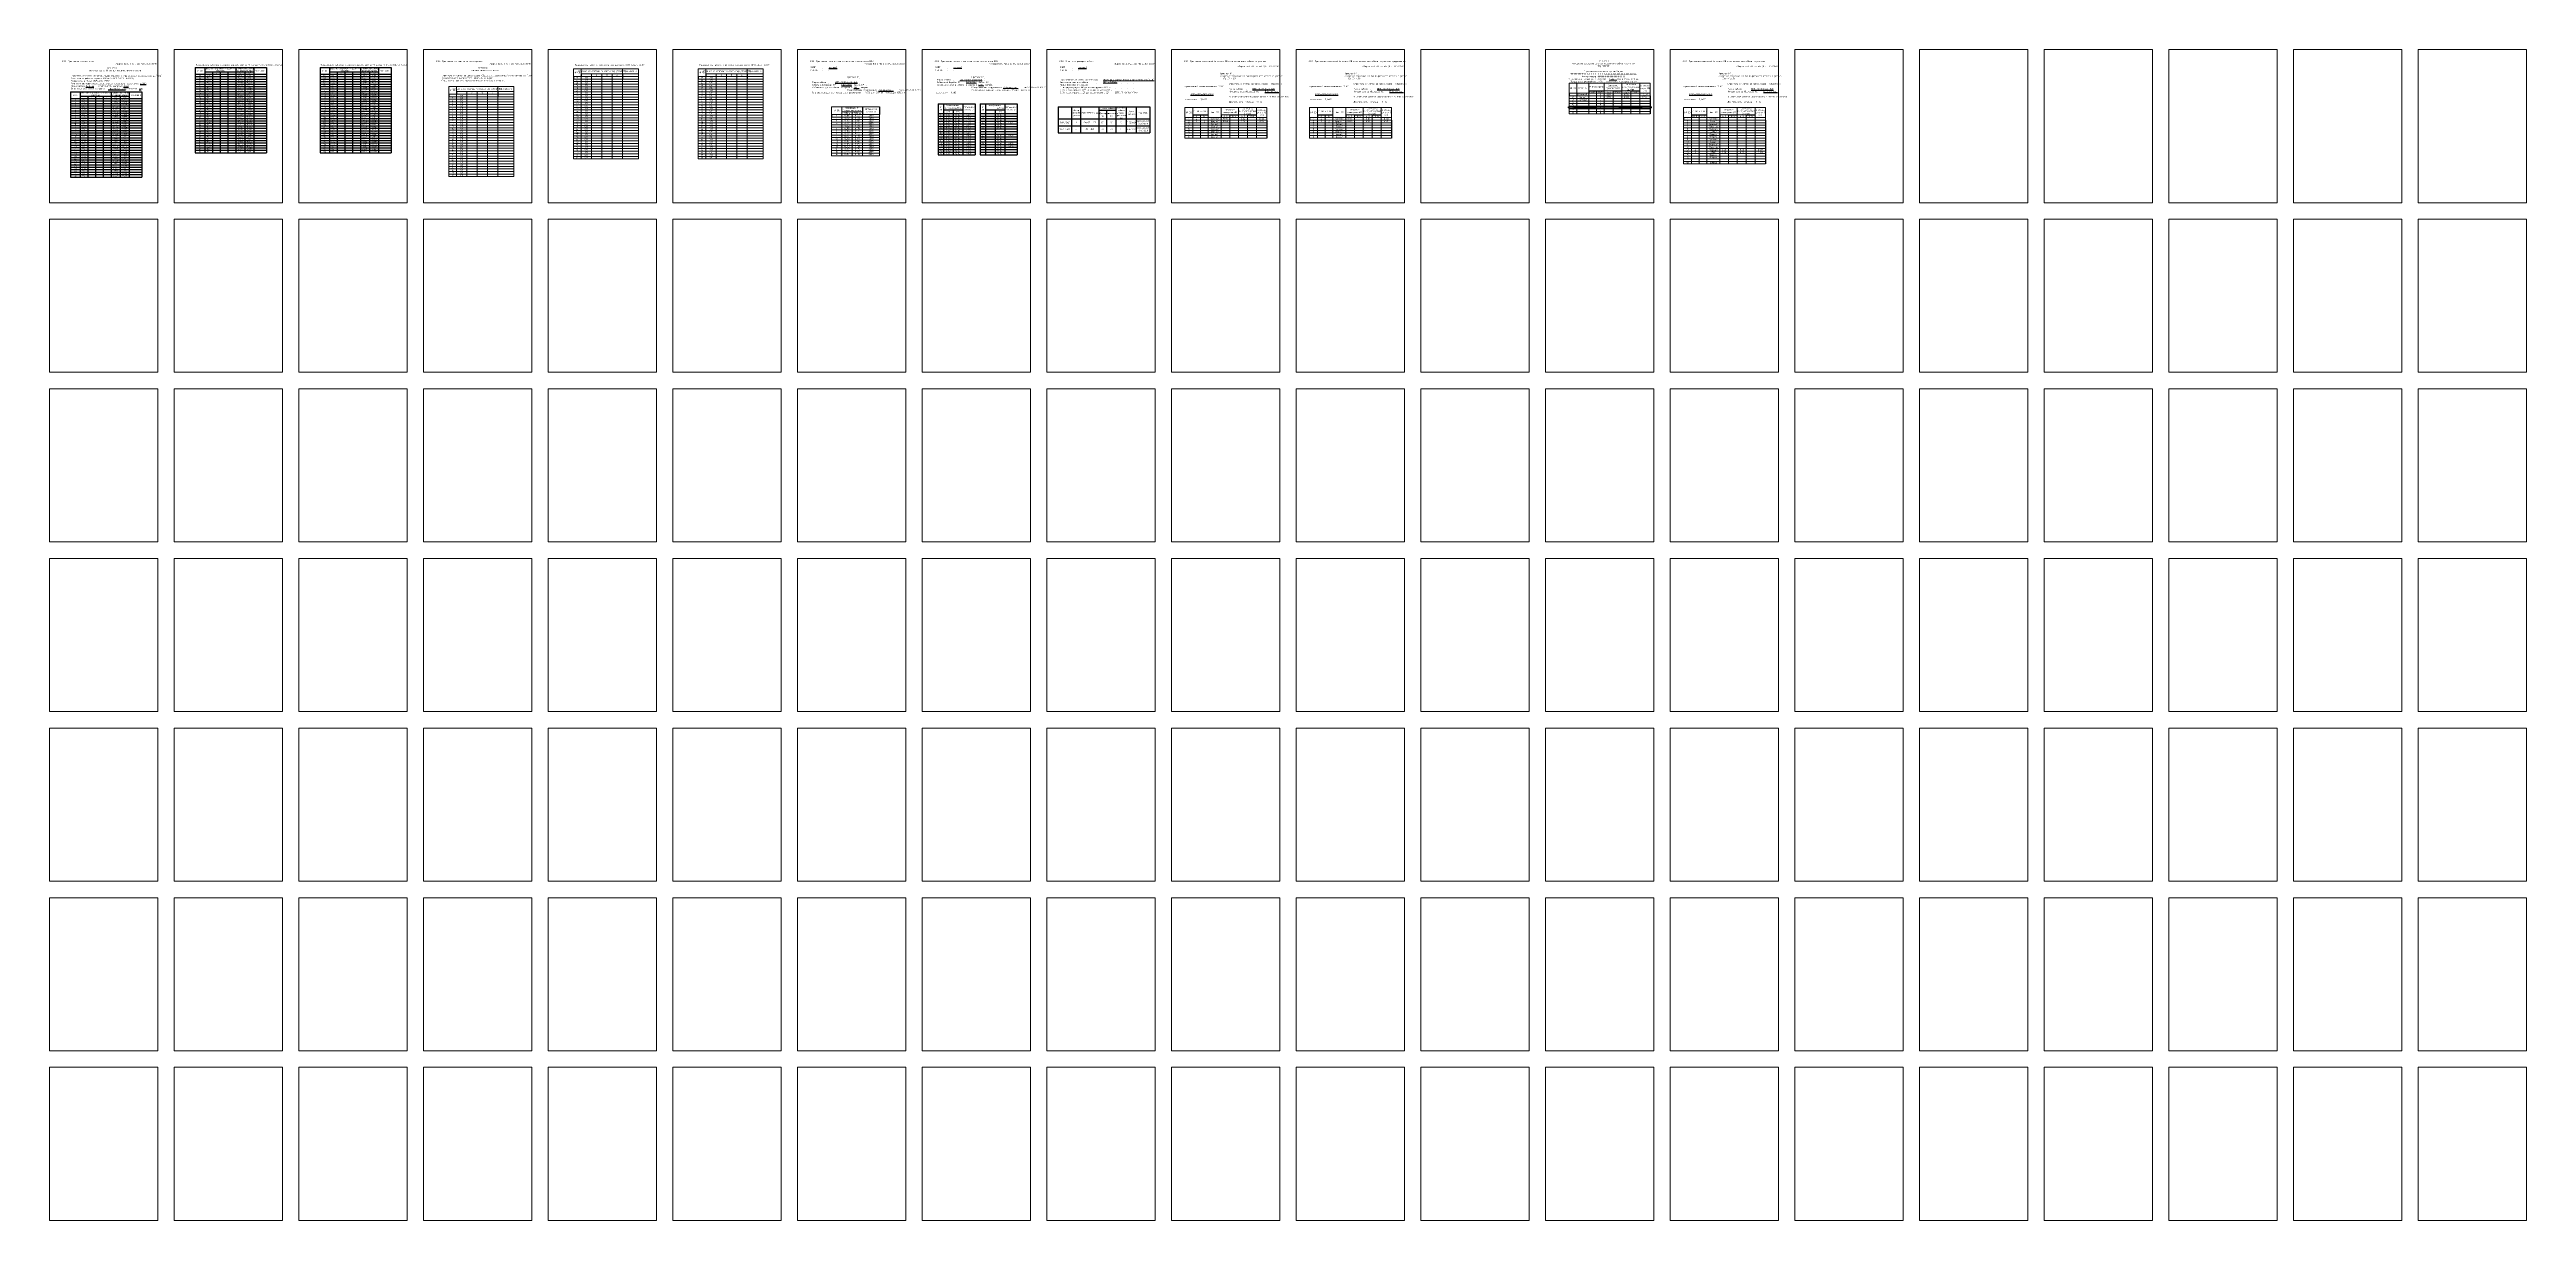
# Model space of a CAD drawing. Header units: millimetres. Extents: x -6680 to 6456, y 1671 to 6150.
# Drawn here: x 1648 to 6456, y 3879 to 6150 of the extents above; entities that cross this region are included whole.
import ezdxf

# ---------------------------------------------------------------- set-up
doc = ezdxf.new("R2010")
doc.units = ezdxf.units.MM
doc.layers.add('ВЭ', color=1, linetype='Continuous')
doc.layers.add('протоколы', color=7, linetype='Continuous')
doc.layers.add('новая канализ', color=7, linetype='Continuous', lineweight=30)
doc.layers.add('скелетная схема ВОЛС', color=250, linetype='Continuous', lineweight=18)
doc.styles.add('мой', font='GOST_Common.ttf', dxfattribs={"width": 0.9, "height": 3})

# ---------------------------------------------------------------- blocks, each defined once
blk = doc.blocks.new('*T263')
at = {"layer": 'протоколы', "color": 0, "linetype": 'ByBlock', "lineweight": -2, "transparency": 16777216}
for p, q in [((0, 0), (71.6, 0)), ((0, 0), (0, -98.9)), ((10, 0), (10, -98.9)), ((47.6, 0), (47.6, -98.9)), ((71.6, 0), (71.6, -98.9)), ((81.6, 0), (153.2, 0)), ((81.6, 0), (81.6, -98.9)), ((91.6, 0), (91.6, -98.9)), ((129.2, 0), (129.2, -98.9)), ((153.2, 0), (153.2, -98.9)), ((0, -18.9), (71.6, -18.9)), ((0, -23.9), (71.6, -23.9)), ((0, -28.9), (71.6, -28.9)), ((0, -33.9), (71.6, -33.9)), ((0, -38.9), (71.6, -38.9)), ((0, -43.9), (71.6, -43.9)), ((10, -11.9), (47.6, -11.9)), ((28.8, -11.9), (28.8, -98.9)), ((81.6, -18.9), (153.2, -18.9)), ((81.6, -23.9), (153.2, -23.9)), ((81.6, -28.9), (153.2, -28.9)), ((81.6, -33.9), (153.2, -33.9)), ((81.6, -38.9), (153.2, -38.9)), ((81.6, -43.9), (153.2, -43.9)), ((91.6, -11.9), (129.2, -11.9)), ((110.4, -11.9), (110.4, -98.9)), ((0, -48.9), (71.6, -48.9)), ((0, -53.9), (71.6, -53.9)), ((0, -58.9), (71.6, -58.9)), ((0, -63.9), (71.6, -63.9)), ((0, -68.9), (71.6, -68.9)), ((0, -73.9), (71.6, -73.9)), ((0, -78.9), (71.6, -78.9)), ((0, -83.9), (71.6, -83.9)), ((0, -88.9), (71.6, -88.9)), ((0, -93.9), (71.6, -93.9)), ((81.6, -48.9), (153.2, -48.9)), ((81.6, -53.9), (153.2, -53.9)), ((81.6, -58.9), (153.2, -58.9)), ((81.6, -63.9), (153.2, -63.9)), ((81.6, -68.9), (153.2, -68.9)), ((81.6, -73.9), (153.2, -73.9)), ((81.6, -78.9), (153.2, -78.9)), ((81.6, -83.9), (153.2, -83.9)), ((81.6, -88.9), (153.2, -88.9)), ((81.6, -93.9), (153.2, -93.9)), ((0, -98.9), (71.6, -98.9)), ((81.6, -98.9), (153.2, -98.9))]:
    blk.add_line(p, q, dxfattribs=at)
at = {"layer": 'протоколы', "color": 0, "transparency": 16777216, "char_height": 3, "attachment_point": 5, "style": 'мой'}
for s, insert, width in [('№ ОВ', (5, -9.4), 7), ('{\\fGOST Common|b0|i0|c0|p34;4', (5, -36.4), 7), ('{\\fGOST Common|b0|i0|c0;2', (5, -26.4), 7), ('{\\fGOST Common|b0|i0|c0|p34;3', (5, -31.4), 7), ('{\\fGOST Common|b0|i0|c0|p34;5', (5, -41.4), 7), ('{\\fGOST Common|b0|i0|c0|p34;6', (5, -46.4), 7), ('{\\fGOST Common|b0|i0|c0;1', (5, -21.4), 7), ('Коэффициент  затухания дБ/км', (28.8, -5.9), 34.613), ('0.160', (19.4, -21.4), 15.807), ('0.160', (19.4, -26.4), 15.807), ('0.160', (19.4, -31.4), 15.807), ('0.160', (19.4, -36.4), 15.807), ('0.160', (19.4, -41.4), 15.807), ('0.160', (19.4, -46.4), 15.807), ('А-Б', (19.4, -15.4), 15.807), ('0.160', (38.2, -21.4), 15.807), ('0.160', (38.2, -26.4), 15.807), ('0.160', (38.2, -31.4), 15.807), ('0.160', (38.2, -36.4), 15.807), ('0.160', (38.2, -41.4), 15.807), ('0.160', (38.2, -46.4), 15.807), ('Б-А', (38.2, -15.4), 15.807), ('Оптическая длина, м', (59.6, -9.4), 21), ('4474', (59.6, -26.4), 21), ('4474', (59.6, -36.4), 21), ('4474', (59.6, -46.4), 21), ('4477', (59.6, -21.4), 21), ('4477', (59.6, -31.4), 21), ('4477', (59.6, -41.4), 21), ('№ ОВ', (86.6, -9.4), 7), ('20', (86.6, -36.4), 7), ('22', (86.6, -46.4), 7), ('{\\fGOST Common|b0|i0|c0|p34;18', (86.6, -26.4), 7), ('19', (86.6, -31.4), 7), ('{\\fGOST Common|b0|i0|c0|p34;17', (86.6, -21.4), 7), ('21', (86.6, -41.4), 7), ('Коэффициент  затухания дБ/км', (110.4, -5.9), 34.613), ('0.160', (101, -21.4), 15.807), ('0.160', (101, -26.4), 15.807), ('0.160', (101, -31.4), 15.807), ('0.160', (101, -36.4), 15.807), ('0.160', (101, -41.4), 15.807), ('0.160', (101, -46.4), 15.807), ('А-Б', (101, -15.4), 15.807), ('0.160', (119.8, -21.4), 15.807), ('0.160', (119.8, -26.4), 15.807), ('0.160', (119.8, -31.4), 15.807), ('0.160', (119.8, -36.4), 15.807), ('0.160', (119.8, -41.4), 15.807), ('0.160', (119.8, -46.4), 15.807), ('Б-А', (119.8, -15.4), 15.807), ('Оптическая длина, м', (141.2, -9.4), 21), ('4474', (141.2, -36.4), 21), ('4477', (141.2, -21.4), 21), ('4477', (141.2, -26.4), 21), ('4477', (141.2, -31.4), 21), ('4477', (141.2, -41.4), 21), ('4477', (141.2, -46.4), 21), ('{\\fGOST Common|b0|i0|c0|p34;13', (5, -81.4), 7), ('{\\fGOST Common|b0|i0|c0|p34;14', (5, -86.4), 7), ('{\\fGOST Common|b0|i0|c0|p34;15', (5, -91.4), 7), ('{\\fGOST Common|b0|i0|c0|p34;16', (5, -96.4), 7), ('{\\fGOST Common|b0|i0|c0|p34;10', (5, -66.4), 7), ('{\\fGOST Common|b0|i0|c0|p34;12', (5, -76.4), 7), ('{\\fGOST Common|b0|i0|c0|p34;11', (5, -71.4), 7), ('{\\fGOST Common|b0|i0|c0|p34;7', (5, -51.4), 7), ('{\\fGOST Common|b0|i0|c0|p34;8', (5, -56.4), 7), ('{\\fGOST Common|b0|i0|c0|p34;9', (5, -61.4), 7), ('0.160', (19.4, -51.4), 15.807), ('0.160', (19.4, -56.4), 15.807), ('0.160', (19.4, -61.4), 15.807), ('0.160', (19.4, -66.4), 15.807), ('0.160', (19.4, -71.4), 15.807), ('0.160', (19.4, -76.4), 15.807), ('0.160', (19.4, -81.4), 15.807), ('0.160', (19.4, -86.4), 15.807), ('0.160', (19.4, -91.4), 15.807), ('0.160', (19.4, -96.4), 15.807), ('0.160', (38.2, -51.4), 15.807), ('0.160', (38.2, -56.4), 15.807), ('0.160', (38.2, -61.4), 15.807), ('0.160', (38.2, -66.4), 15.807), ('0.160', (38.2, -71.4), 15.807), ('0.160', (38.2, -76.4), 15.807), ('0.160', (38.2, -81.4), 15.807), ('0.160', (38.2, -86.4), 15.807), ('0.160', (38.2, -91.4), 15.807), ('0.160', (38.2, -96.4), 15.807), ('4474', (59.6, -61.4), 21), ('4474', (59.6, -66.4), 21), ('4474', (59.6, -71.4), 21), ('4474', (59.6, -76.4), 21), ('4474', (59.6, -81.4), 21), ('4474', (59.6, -86.4), 21), ('4474', (59.6, -91.4), 21), ('4474', (59.6, -96.4), 21), ('4477', (59.6, -51.4), 21), ('4477', (59.6, -56.4), 21), ('28', (86.6, -76.4), 7), ('23', (86.6, -51.4), 7), ('24', (86.6, -56.4), 7), ('25', (86.6, -61.4), 7), ('26', (86.6, -66.4), 7), ('27', (86.6, -71.4), 7), ('29', (86.6, -81.4), 7), ('30', (86.6, -86.4), 7), ('32', (86.6, -96.4), 7), ('31', (86.6, -91.4), 7), ('0.160', (101, -51.4), 15.807), ('0.160', (101, -56.4), 15.807), ('0.160', (101, -61.4), 15.807), ('0.160', (101, -66.4), 15.807), ('0.160', (101, -71.4), 15.807), ('0.160', (101, -76.4), 15.807), ('0.160', (101, -81.4), 15.807), ('0.160', (101, -86.4), 15.807), ('0.160', (101, -91.4), 15.807), ('0.160', (101, -96.4), 15.807), ('0.160', (119.8, -51.4), 15.807), ('0.160', (119.8, -56.4), 15.807), ('0.160', (119.8, -61.4), 15.807), ('0.160', (119.8, -66.4), 15.807), ('0.160', (119.8, -71.4), 15.807), ('0.160', (119.8, -76.4), 15.807), ('0.160', (119.8, -81.4), 15.807), ('0.160', (119.8, -86.4), 15.807), ('0.160', (119.8, -91.4), 15.807), ('0.160', (119.8, -96.4), 15.807), ('4474', (141.2, -61.4), 21), ('4474', (141.2, -76.4), 21), ('4474', (141.2, -81.4), 21), ('4474', (141.2, -86.4), 21), ('4474', (141.2, -91.4), 21), ('4477', (141.2, -51.4), 21), ('4477', (141.2, -56.4), 21), ('4477', (141.2, -66.4), 21), ('4477', (141.2, -71.4), 21), ('4477', (141.2, -96.4), 21)]:
    blk.add_mtext(s, dxfattribs=dict(at, insert=insert, width=width))
blk = doc.blocks.new('*T264')
at = {"linetype": 'ByBlock', "lineweight": 15, "transparency": 16777216}
for p, q in [((0, 0), (158.8, 0)), ((0, 0), (0, -19.6)), ((15, 0), (15, -14.6)), ((45, 0), (45, -109.6)), ((70, 0), (70, -14.6)), ((104.2, 0), (104.2, -109.6)), ((138.8, 0), (138.8, -109.6)), ((158.8, 0), (158.8, -24.6)), ((0, -19.6), (158.8, -19.6)), ((0, -24.6), (158.8, -24.6)), ((0, -24.6), (0, -109.6)), ((0, -29.6), (158.8, -29.6)), ((0, -34.6), (158.8, -34.6)), ((0, -39.6), (158.8, -39.6)), ((0, -44.6), (158.8, -44.6)), ((15, -19.6), (15, -109.6)), ((30, -14.6), (30, -109.6)), ((70, -14.6), (87.1, -14.6)), ((70, -19.6), (70, -109.6)), ((87.1, -14.6), (87.1, -109.6)), ((104.2, -14.6), (121.5, -14.6)), ((121.5, -14.6), (121.5, -109.6)), ((0, -49.6), (158.8, -49.6)), ((0, -54.6), (158.8, -54.6)), ((0, -59.6), (158.8, -59.6)), ((0, -64.6), (158.8, -64.6)), ((0, -69.6), (158.8, -69.6)), ((0, -74.6), (158.8, -74.6)), ((0, -79.6), (158.8, -79.6)), ((0, -84.6), (158.8, -84.6)), ((0, -89.6), (158.8, -89.6)), ((0, -94.6), (158.8, -94.6)), ((0, -99.6), (158.8, -99.6)), ((0, -104.6), (158.8, -104.6)), ((0, -109.6), (158.8, -109.6))]:
    blk.add_line(p, q, dxfattribs=at)
at = {"color": 0, "linetype": 'ByBlock', "lineweight": -2, "transparency": 16777216}
for p, q in [((0, -19.6), (0, -24.6)), ((15, -14.6), (45, -14.6)), ((15, -14.6), (15, -19.6)), ((70, -14.6), (70, -19.6)), ((87.1, -14.6), (104.2, -14.6)), ((121.5, -14.6), (138.8, -14.6)), ((158.8, -24.6), (158.8, -109.6))]:
    blk.add_line(p, q, dxfattribs=at)
at = {"color": 0, "transparency": 16777216, "char_height": 3, "attachment_point": 5, "style": 'мой'}
for s, insert, width in [('№ ОВ', (7.5, -9.8), 12), ('4', (7.5, -37.1), 12), ('2', (7.5, -27.1), 12), ('3', (7.5, -32.1), 12), ('5', (7.5, -42.1), 12), ('6', (7.5, -47.1), 12), ('1', (7.5, -22.1), 12), ('№ порта кросса', (30, -7.3), 27), ('A-B', (22.5, -17.1), 12), ('B-А', (37.5, -17.1), 12), ('Зеленый', (57.5, -32.1), 22), ('Желтый', (57.5, -37.1), 22), ('Цвет ОВ', (57.5, -9.8), 22), ('Красный', (57.5, -22.1), 22), ('Розовый', (57.5, -42.1), 22), ('Голубой', (57.5, -47.1), 22), ('Синий', (57.5, -27.1), 22), ('A-B', (78.6, -17.1), 14.102), ('Затухание суммарное(дБ)', (87.1, -7.3), 31.205), ('B-А', (95.7, -17.1), 14.102), ('Затухание километрическое (дБ/км)', (121.5, -7.3), 31.626), ('A-B', (112.9, -17.1), 14.313), ('B-А', (130.2, -17.1), 14.313), ('Оптическая длина ОВ (км)', (148.8, -9.8), 17), ('13', (7.5, -82.1), 12), ('14', (7.5, -87.1), 12), ('15', (7.5, -92.1), 12), ('16', (7.5, -97.1), 12), ('10', (7.5, -67.1), 12), ('12', (7.5, -77.1), 12), ('11', (7.5, -72.1), 12), ('7', (7.5, -52.1), 12), ('8', (7.5, -57.1), 12), ('9', (7.5, -62.1), 12), ('4', (22.5, -82.1), 12), ('3', (22.5, -87.1), 12), ('Зеленый', (57.5, -72.1), 22), ('Желтый', (57.5, -77.1), 22), ('Натурал.', (57.5, -57.1), 22), ('Красный', (57.5, -62.1), 22), ('Розовый', (57.5, -82.1), 22), ('Натурал.', (57.5, -97.1), 22), ('Фиолет.', (57.5, -52.1), 22), ('Фиолет.', (57.5, -92.1), 22), ('Голубой', (57.5, -87.1), 22), ('Синий', (57.5, -67.1), 22), ('0,06', (78.6, -82.1), 14.102), ('0,06', (78.6, -87.1), 14.102), ('0.33', (112.9, -82.1), 14.313), ('0.32', (112.9, -87.1), 14.313), ('0.169', (148.8, -82.1), 17), ('0.171', (148.8, -87.1), 17), ('48', (7.5, -107.1), 12), ('Натурал.', (57.5, -107.1), 22)]:
    blk.add_mtext(s, dxfattribs=dict(at, insert=insert, width=width))
blk = doc.blocks.new('Разрыв длинный')
at = {"linetype": 'Continuous', "lineweight": 30, "true_color": 0xffffff}
h = blk.add_hatch(color=7, dxfattribs=at)
h.dxf.hatch_style = 1
edge = h.paths.add_edge_path()
edge.add_spline(control_points=[(9571.6, 6121.2), (9547.5, 6120.9), (9493.5, 6120), (9439.6, 6120.7), (9409.8, 6121.1)], knot_values=[0, 0, 0, 0, 72.485289, 161.889095, 161.889095, 161.889095, 161.889095], degree=3, periodic=0)
edge.add_line((9409.8, 6121.1), (9409.8, 6119.1))
edge.add_spline(control_points=[(9409.8, 6119.1), (9439.6, 6118.7), (9493.5, 6118), (9547.5, 6118.9), (9571.6, 6119.2)], knot_values=[0, 0, 0, 0, 89.403806, 161.889095, 161.889095, 161.889095, 161.889095], degree=3, periodic=0)
edge.add_line((9571.6, 6119.2), (9571.6, 6121.2))
at = {"color": 7, "linetype": 'Continuous', "lineweight": 18}
for points in [[(9409.8, 6121.1), (9409.8, 6119.1)], [(9571.6, 6121.2), (9571.6, 6119.2)]]:
    blk.add_lwpolyline(points, dxfattribs=at)
for points in [[(9409.8, 6121.1), (9499.2, 6120.4), (9571.6, 6121.2)], [(9409.8, 6119.1), (9499.2, 6118.4), (9571.6, 6119.2)]]:
    blk.add_spline(points, degree=3, dxfattribs=at)
blk = doc.blocks.new('*T309')
at = {"color": 0, "linetype": 'ByBlock', "lineweight": -2, "transparency": 16777216}
for p, q in [((0, 0), (138.4, 0)), ((0, 0), (0, -165.2)), ((18.4, 0), (18.4, -165.2)), ((78.4, 0), (78.4, -165.2)), ((113.7, 0), (113.7, -165.2)), ((138.4, 0), (138.4, -165.2)), ((0, -12.8), (138.4, -12.8)), ((0, -17.5), (138.4, -17.5)), ((0, -22.3), (138.4, -22.3)), ((0, -27), (138.4, -27)), ((0, -31.8), (138.4, -31.8)), ((0, -36.6), (138.4, -36.6)), ((0, -41.3), (138.4, -41.3)), ((0, -46.1), (138.4, -46.1)), ((18.4, -8.4), (113.7, -8.4)), ((33.4, -8.4), (33.4, -165.2)), ((48.4, -8.4), (48.4, -165.2)), ((63.4, -8.4), (63.4, -165.2)), ((96, -8.4), (96, -165.2)), ((0, -50.9), (138.4, -50.9)), ((0, -55.6), (138.4, -55.6)), ((0, -60.4), (138.4, -60.4)), ((0, -65.1), (138.4, -65.1)), ((0, -69.9), (138.4, -69.9)), ((0, -74.7), (138.4, -74.7)), ((0, -79.4), (138.4, -79.4)), ((0, -84.2), (138.4, -84.2)), ((0, -89), (138.4, -89)), ((0, -93.7), (138.4, -93.7)), ((0, -98.5), (138.4, -98.5)), ((0, -103.2), (138.4, -103.2)), ((0, -108), (138.4, -108)), ((0, -112.8), (138.4, -112.8)), ((0, -117.5), (138.4, -117.5)), ((0, -122.3), (138.4, -122.3)), ((0, -127.1), (138.4, -127.1)), ((0, -131.8), (138.4, -131.8)), ((0, -136.6), (138.4, -136.6)), ((0, -141.3), (138.4, -141.3)), ((0, -146.1), (138.4, -146.1)), ((0, -150.9), (138.4, -150.9)), ((0, -155.6), (138.4, -155.6)), ((0, -160.4), (138.4, -160.4)), ((0, -165.2), (138.4, -165.2))]:
    blk.add_line(p, q, dxfattribs=at)
at = {"color": 0, "transparency": 16777216, "attachment_point": 5, "style": 'мой'}
for s, insert, char_height, width in [('{\\fGOST Common|b0|i0|c0;№ ОВ', (9.2, -6.4), 2.5, 16.363), ('{\\fGOST Common|b0|i0|c0;4', (9.2, -29.4), 2.822, 15.363), ('{\\fGOST Common|b0|i0|c0;2', (9.2, -19.9), 2.822, 15.363), ('{\\fGOST Common|b0|i0|c0;3', (9.2, -24.7), 2.822, 15.363), ('{\\fGOST Common|b0|i0|c0;5', (9.2, -34.2), 2.822, 15.363), ('{\\fGOST Common|b0|i0|c0;6', (9.2, -38.9), 2.822, 15.363), ('{\\fGOST Common|b0|i0|c0;7', (9.2, -43.7), 2.822, 15.363), ('{\\fGOST Common|b0|i0|c0;8', (9.2, -48.5), 2.822, 15.363), ('{\\fGOST Common|b0|i0|c0;1', (9.2, -15.1), 2.822, 15.363), ('{\\fGOST Common|b0|i0|c0;0,00', (25.9, -24.7), 2.822, 12), ('{\\fGOST Common|b0|i0|c0;0,00', (25.9, -34.2), 2.822, 12), ('{\\fGOST Common|b0|i0|c0;0,00', (25.9, -38.9), 2.822, 12), ('{\\fGOST Common|b0|i0|c0;0,00', (25.9, -48.5), 2.822, 12), ('{\\fGOST Common|b0|i0|c0;Затухание на сростках по сварочному устройству', (48.4, -4.2), 2.5, 58), ('{\\fGOST Common|b0|i0|c0;0,01', (25.9, -15.1), 2.822, 12), ('{\\fGOST Common|b0|i0|c0;0,01', (25.9, -19.9), 2.822, 12), ('{\\fGOST Common|b0|i0|c0;0,01', (25.9, -29.4), 2.822, 12), ('{\\fGOST Common|b0|i0|c0;0,01', (25.9, -43.7), 2.822, 12), ('{\\fGOST Common|b0|i0|c0;1', (25.9, -10.6), 2.5, 13), ('{\\fGOST Common|b0|i0|c0;2', (40.9, -10.6), 2.5, 13), ('{\\fGOST Common|b0|i0|c0;', (40.9, -15.1), 2.5, 13), ('{\\fGOST Common|b0|i0|c0;', (40.9, -19.9), 2.5, 13), ('{\\fGOST Common|b0|i0|c0;', (40.9, -24.7), 2.5, 13), ('{\\fGOST Common|b0|i0|c0;', (40.9, -29.4), 2.5, 13), ('{\\fGOST Common|b0|i0|c0;', (40.9, -38.9), 2.5, 13), ('{\\fGOST Common|b0|i0|c0;', (40.9, -43.7), 2.5, 13), ('{\\fGOST Common|b0|i0|c0;3', (55.9, -10.6), 2.5, 13), ('{\\fGOST Common|b0|i0|c0;', (55.9, -15.1), 2.5, 13), ('{\\fGOST Common|b0|i0|c0;', (55.9, -19.9), 2.5, 13), ('{\\fGOST Common|b0|i0|c0;', (55.9, -24.7), 2.5, 13), ('{\\fGOST Common|b0|i0|c0;', (55.9, -29.4), 2.5, 13), ('{\\fGOST Common|b0|i0|c0;', (55.9, -34.2), 2.5, 13), ('{\\fGOST Common|b0|i0|c0;', (55.9, -38.9), 2.5, 13), ('{\\fGOST Common|b0|i0|c0;', (55.9, -43.7), 2.5, 13), ('{\\fGOST Common|b0|i0|c0;4', (70.9, -10.6), 2.5, 13), ('{\\fGOST Common|b0|i0|c0;', (70.9, -15.1), 2.5, 13), ('{\\fGOST Common|b0|i0|c0;', (70.9, -19.9), 2.5, 13), ('{\\fGOST Common|b0|i0|c0;', (70.9, -24.7), 2.5, 13), ('{\\fGOST Common|b0|i0|c0;', (70.9, -29.4), 2.5, 13), ('{\\fGOST Common|b0|i0|c0;', (70.9, -34.2), 2.5, 13), ('{\\fGOST Common|b0|i0|c0;', (70.9, -38.9), 2.5, 13), ('{\\fGOST Common|b0|i0|c0;', (70.9, -43.7), 2.5, 13), ('{\\fGOST Common|b0|i0|c0;Затухание на сростках по рефлектометру', (96, -4.2), 2.5, 33.316), ('{\\fGOST Common|b0|i0|c0;0,008', (87.2, -24.7), 2.822, 14.658), ('{\\fGOST Common|b0|i0|c0;0,003', (87.2, -29.4), 2.822, 14.658), ('{\\fGOST Common|b0|i0|c0;0,003', (87.2, -34.2), 2.822, 14.658), ('{\\fGOST Common|b0|i0|c0;0,005', (87.2, -43.7), 2.822, 14.658), ('{\\fGOST Common|b0|i0|c0;0,014', (87.2, -38.9), 2.822, 14.658), ('{\\fGOST Common|b0|i0|c0;0,013', (87.2, -48.5), 2.822, 14.658), ('{\\fGOST Common|b0|i0|c0;0,010', (87.2, -19.9), 2.822, 14.658), ('{\\fGOST Common|b0|i0|c0;0,000', (87.2, -15.1), 2.5, 15.658), ('{\\fGOST Common|b0|i0|c0;А-В', (87.2, -10.6), 2.5, 15.658), ('{\\fGOST Common|b0|i0|c0;0,006', (104.9, -19.9), 2.822, 14.658), ('{\\fGOST Common|b0|i0|c0;0,008', (104.9, -24.7), 2.822, 14.658), ('{\\fGOST Common|b0|i0|c0;0,006', (104.9, -38.9), 2.822, 14.658), ('{\\fGOST Common|b0|i0|c0;0,000', (104.9, -48.5), 2.822, 14.658), ('{\\fGOST Common|b0|i0|c0;0,001', (104.9, -29.4), 2.822, 14.658), ('{\\fGOST Common|b0|i0|c0;0,001', (104.9, -34.2), 2.822, 14.658), ('{\\fGOST Common|b0|i0|c0;0,013', (104.9, -43.7), 2.822, 14.658), ('{\\fGOST Common|b0|i0|c0;0,005', (104.9, -15.1), 2.5, 15.658), ('{\\fGOST Common|b0|i0|c0;В-А', (104.9, -10.6), 2.5, 15.658), ('{\\fGOST Common|b0|i0|c0;Примечание', (126, -6.4), 2.5, 22.713), ('{\\fGOST Common|b0|i0|c0;', (126, -15.1), 2.5, 22.713), ('{\\fGOST Common|b0|i0|c0;', (126, -19.9), 2.5, 22.713), ('{\\fGOST Common|b0|i0|c0;', (126, -24.7), 2.5, 22.713), ('{\\fGOST Common|b0|i0|c0;', (126, -29.4), 2.5, 22.713), ('{\\fGOST Common|b0|i0|c0;', (126, -34.2), 2.5, 22.713), ('{\\fGOST Common|b0|i0|c0;', (126, -38.9), 2.5, 22.713), ('{\\fGOST Common|b0|i0|c0;', (126, -43.7), 2.5, 22.713), ('{\\fGOST Common|b0|i0|c0;18', (9.2, -96.1), 2.822, 15.363), ('{\\fGOST Common|b0|i0|c0;10', (9.2, -58), 2.822, 15.363), ('{\\fGOST Common|b0|i0|c0;12', (9.2, -67.5), 2.822, 15.363), ('{\\fGOST Common|b0|i0|c0;13', (9.2, -72.3), 2.822, 15.363), ('{\\fGOST Common|b0|i0|c0;14', (9.2, -77), 2.822, 15.363), ('{\\fGOST Common|b0|i0|c0;15', (9.2, -81.8), 2.822, 15.363), ('{\\fGOST Common|b0|i0|c0;16', (9.2, -86.6), 2.822, 15.363), ('{\\fGOST Common|b0|i0|c0;17', (9.2, -91.3), 2.822, 15.363), ('{\\fGOST Common|b0|i0|c0;11', (9.2, -62.8), 2.822, 15.363), ('{\\fGOST Common|b0|i0|c0;9', (9.2, -53.2), 2.822, 15.363), ('{\\fGOST Common|b0|i0|c0;0,00', (25.9, -53.2), 2.822, 12), ('{\\fGOST Common|b0|i0|c0;0,00', (25.9, -67.5), 2.822, 12), ('{\\fGOST Common|b0|i0|c0;0,00', (25.9, -81.8), 2.822, 12), ('{\\fGOST Common|b0|i0|c0;0,00', (25.9, -91.3), 2.822, 12), ('{\\fGOST Common|b0|i0|c0;0,00', (25.9, -96.1), 2.822, 12), ('{\\fGOST Common|b0|i0|c0;0,01', (25.9, -58), 2.822, 12), ('{\\fGOST Common|b0|i0|c0;0,01', (25.9, -62.8), 2.822, 12), ('{\\fGOST Common|b0|i0|c0;0,01', (25.9, -72.3), 2.822, 12), ('{\\fGOST Common|b0|i0|c0;0,01', (25.9, -77), 2.822, 12), ('{\\fGOST Common|b0|i0|c0;0,01', (25.9, -86.6), 2.822, 12), ('{\\fGOST Common|b0|i0|c0;', (55.9, -48.5), 2.5, 13), ('{\\fGOST Common|b0|i0|c0;', (70.9, -48.5), 2.5, 13), ('{\\fGOST Common|b0|i0|c0;0,008', (87.2, -58), 2.822, 14.658), ('{\\fGOST Common|b0|i0|c0;0,005', (87.2, -53.2), 2.822, 14.658), ('{\\fGOST Common|b0|i0|c0;0,006', (87.2, -62.8), 2.822, 14.658), ('{\\fGOST Common|b0|i0|c0;0,002', (87.2, -67.5), 2.822, 14.658), ('{\\fGOST Common|b0|i0|c0;0,000', (87.2, -72.3), 2.822, 14.658), ('{\\fGOST Common|b0|i0|c0;0,002', (87.2, -77), 2.822, 14.658), ('{\\fGOST Common|b0|i0|c0;0,004', (87.2, -81.8), 2.822, 14.658), ('{\\fGOST Common|b0|i0|c0;0,009', (87.2, -86.6), 2.822, 14.658), ('{\\fGOST Common|b0|i0|c0;0,001', (87.2, -91.3), 2.822, 14.658), ('{\\fGOST Common|b0|i0|c0;0,010', (87.2, -96.1), 2.822, 14.658), ('{\\fGOST Common|b0|i0|c0;0,005', (104.9, -77), 2.822, 14.658), ('{\\fGOST Common|b0|i0|c0;0,002', (104.9, -58), 2.822, 14.658), ('{\\fGOST Common|b0|i0|c0;0,003', (104.9, -62.8), 2.822, 14.658), ('{\\fGOST Common|b0|i0|c0;0,002', (104.9, -67.5), 2.822, 14.658), ('{\\fGOST Common|b0|i0|c0;0,003', (104.9, -72.3), 2.822, 14.658), ('{\\fGOST Common|b0|i0|c0;0,014', (104.9, -53.2), 2.822, 14.658), ('{\\fGOST Common|b0|i0|c0;0,014', (104.9, -96.1), 2.822, 14.658), ('{\\fGOST Common|b0|i0|c0;0,015', (104.9, -81.8), 2.822, 14.658), ('{\\fGOST Common|b0|i0|c0;0,012', (104.9, -86.6), 2.822, 14.658), ('{\\fGOST Common|b0|i0|c0;0,010', (104.9, -91.3), 2.822, 14.658), ('{\\fGOST Common|b0|i0|c0;', (126, -48.5), 2.5, 22.713), ('{\\fGOST Common|b0|i0|c0;24', (9.2, -124.7), 2.822, 15.363), ('{\\fGOST Common|b0|i0|c0;25', (9.2, -129.4), 2.822, 15.363), ('{\\fGOST Common|b0|i0|c0;28', (9.2, -143.7), 2.822, 15.363), ('{\\fGOST Common|b0|i0|c0;20', (9.2, -105.6), 2.822, 15.363), ('{\\fGOST Common|b0|i0|c0;22', (9.2, -115.2), 2.822, 15.363), ('{\\fGOST Common|b0|i0|c0;23', (9.2, -119.9), 2.822, 15.363), ('{\\fGOST Common|b0|i0|c0;26', (9.2, -134.2), 2.822, 15.363), ('{\\fGOST Common|b0|i0|c0;27', (9.2, -139), 2.822, 15.363), ('{\\fGOST Common|b0|i0|c0;19', (9.2, -100.9), 2.822, 15.363), ('{\\fGOST Common|b0|i0|c0;21', (9.2, -110.4), 2.822, 15.363), ('{\\fGOST Common|b0|i0|c0;0,00', (25.9, -119.9), 2.822, 12), ('{\\fGOST Common|b0|i0|c0;0,00', (25.9, -124.7), 2.822, 12), ('{\\fGOST Common|b0|i0|c0;0,00', (25.9, -129.4), 2.822, 12), ('{\\fGOST Common|b0|i0|c0;0,00', (25.9, -139), 2.822, 12), ('{\\fGOST Common|b0|i0|c0;0,00', (25.9, -143.7), 2.822, 12), ('{\\fGOST Common|b0|i0|c0;0,01', (25.9, -100.9), 2.822, 12), ('{\\fGOST Common|b0|i0|c0;0,01', (25.9, -105.6), 2.822, 12), ('{\\fGOST Common|b0|i0|c0;0,01', (25.9, -110.4), 2.822, 12), ('{\\fGOST Common|b0|i0|c0;0,01', (25.9, -115.2), 2.822, 12), ('{\\fGOST Common|b0|i0|c0;0,01', (25.9, -134.2), 2.822, 12), ('{\\fGOST Common|b0|i0|c0;0,009', (87.2, -105.6), 2.822, 14.658), ('{\\fGOST Common|b0|i0|c0;0,006', (87.2, -124.7), 2.822, 14.658), ('{\\fGOST Common|b0|i0|c0;0,003', (87.2, -134.2), 2.822, 14.658), ('{\\fGOST Common|b0|i0|c0;0,003', (87.2, -143.7), 2.822, 14.658), ('{\\fGOST Common|b0|i0|c0;0,013', (87.2, -110.4), 2.822, 14.658), ('{\\fGOST Common|b0|i0|c0;0,001', (87.2, -129.4), 2.822, 14.658), ('{\\fGOST Common|b0|i0|c0;0,012', (87.2, -139), 2.822, 14.658), ('{\\fGOST Common|b0|i0|c0;0,011', (87.2, -100.9), 2.822, 14.658), ('{\\fGOST Common|b0|i0|c0;0,011', (87.2, -115.2), 2.822, 14.658), ('{\\fGOST Common|b0|i0|c0;0,011', (87.2, -119.9), 2.822, 14.658), ('{\\fGOST Common|b0|i0|c0;0,008', (104.9, -115.2), 2.822, 14.658), ('{\\fGOST Common|b0|i0|c0;0,008', (104.9, -134.2), 2.822, 14.658), ('{\\fGOST Common|b0|i0|c0;0,006', (104.9, -143.7), 2.822, 14.658), ('{\\fGOST Common|b0|i0|c0;0,003', (104.9, -139), 2.822, 14.658), ('{\\fGOST Common|b0|i0|c0;0,014', (104.9, -119.9), 2.822, 14.658), ('{\\fGOST Common|b0|i0|c0;0,014', (104.9, -124.7), 2.822, 14.658), ('{\\fGOST Common|b0|i0|c0;0,012', (104.9, -100.9), 2.822, 14.658), ('{\\fGOST Common|b0|i0|c0;0,013', (104.9, -110.4), 2.822, 14.658), ('{\\fGOST Common|b0|i0|c0;0,013', (104.9, -129.4), 2.822, 14.658), ('{\\fGOST Common|b0|i0|c0;0,011', (104.9, -105.6), 2.822, 14.658), ('{\\fGOST Common|b0|i0|c0;29', (9.2, -148.5), 2.822, 15.363), ('{\\fGOST Common|b0|i0|c0;30', (9.2, -153.3), 2.822, 15.363), ('{\\fGOST Common|b0|i0|c0;32', (9.2, -162.8), 2.822, 15.363), ('{\\fGOST Common|b0|i0|c0;31', (9.2, -158), 2.822, 15.363), ('{\\fGOST Common|b0|i0|c0;0,00', (25.9, -148.5), 2.822, 12), ('{\\fGOST Common|b0|i0|c0;0,01', (25.9, -153.3), 2.822, 12), ('{\\fGOST Common|b0|i0|c0;0,01', (25.9, -158), 2.822, 12), ('{\\fGOST Common|b0|i0|c0;0,01', (25.9, -162.8), 2.822, 12), ('{\\fGOST Common|b0|i0|c0;0,004', (87.2, -148.5), 2.822, 14.658), ('{\\fGOST Common|b0|i0|c0;0,004', (87.2, -158), 2.822, 14.658), ('{\\fGOST Common|b0|i0|c0;0,005', (87.2, -162.8), 2.822, 14.658), ('{\\fGOST Common|b0|i0|c0;0,010', (87.2, -153.3), 2.822, 14.658), ('{\\fGOST Common|b0|i0|c0;0,005', (104.9, -158), 2.822, 14.658), ('{\\fGOST Common|b0|i0|c0;0,008', (104.9, -162.8), 2.822, 14.658), ('{\\fGOST Common|b0|i0|c0;0,001', (104.9, -148.5), 2.822, 14.658), ('{\\fGOST Common|b0|i0|c0;0,012', (104.9, -153.3), 2.822, 14.658)]:
    blk.add_mtext(s, dxfattribs=dict(at, insert=insert, char_height=char_height, width=width))
blk = doc.blocks.new('*T310')
at = {"color": 0, "linetype": 'ByBlock', "lineweight": -2, "transparency": 16777216}
for p, q in [((0, 0), (138.4, 0)), ((0, 0), (0, -165.2)), ((18.4, 0), (18.4, -165.2)), ((78.4, 0), (78.4, -165.2)), ((113.7, 0), (113.7, -165.2)), ((138.4, 0), (138.4, -165.2)), ((0, -12.8), (138.4, -12.8)), ((0, -17.5), (138.4, -17.5)), ((0, -22.3), (138.4, -22.3)), ((0, -27), (138.4, -27)), ((0, -31.8), (138.4, -31.8)), ((0, -36.6), (138.4, -36.6)), ((0, -41.3), (138.4, -41.3)), ((0, -46.1), (138.4, -46.1)), ((18.4, -8.4), (113.7, -8.4)), ((33.4, -8.4), (33.4, -165.2)), ((48.4, -8.4), (48.4, -165.2)), ((63.4, -8.4), (63.4, -165.2)), ((96, -8.4), (96, -165.2)), ((0, -50.9), (138.4, -50.9)), ((0, -55.6), (138.4, -55.6)), ((0, -60.4), (138.4, -60.4)), ((0, -65.1), (138.4, -65.1)), ((0, -69.9), (138.4, -69.9)), ((0, -74.7), (138.4, -74.7)), ((0, -79.4), (138.4, -79.4)), ((0, -84.2), (138.4, -84.2)), ((0, -89), (138.4, -89)), ((0, -93.7), (138.4, -93.7)), ((0, -98.5), (138.4, -98.5)), ((0, -103.2), (138.4, -103.2)), ((0, -108), (138.4, -108)), ((0, -112.8), (138.4, -112.8)), ((0, -117.5), (138.4, -117.5)), ((0, -122.3), (138.4, -122.3)), ((0, -127.1), (138.4, -127.1)), ((0, -131.8), (138.4, -131.8)), ((0, -136.6), (138.4, -136.6)), ((0, -141.3), (138.4, -141.3)), ((0, -146.1), (138.4, -146.1)), ((0, -150.9), (138.4, -150.9)), ((0, -155.6), (138.4, -155.6)), ((0, -160.4), (138.4, -160.4)), ((0, -165.2), (138.4, -165.2))]:
    blk.add_line(p, q, dxfattribs=at)
at = {"color": 0, "transparency": 16777216, "attachment_point": 5, "style": 'мой'}
for s, insert, char_height, width in [('{\\fGOST Common|b0|i0|c0;№ ОВ', (9.2, -6.4), 2.5, 16.363), ('{\\fGOST Common|b0|i0|c0;34', (9.2, -19.9), 2.822, 15.363), ('{\\fGOST Common|b0|i0|c0;35', (9.2, -24.7), 2.822, 15.363), ('{\\fGOST Common|b0|i0|c0;36', (9.2, -29.4), 2.822, 15.363), ('{\\fGOST Common|b0|i0|c0;38', (9.2, -38.9), 2.822, 15.363), ('{\\fGOST Common|b0|i0|c0;39', (9.2, -43.7), 2.822, 15.363), ('{\\fGOST Common|b0|i0|c0;40', (9.2, -48.5), 2.822, 15.363), ('{\\fGOST Common|b0|i0|c0;33', (9.2, -15.1), 2.822, 15.363), ('{\\fGOST Common|b0|i0|c0;37', (9.2, -34.2), 2.822, 15.363), ('{\\fGOST Common|b0|i0|c0;0,00', (25.9, -15.1), 2.822, 12), ('{\\fGOST Common|b0|i0|c0;0,00', (25.9, -24.7), 2.822, 12), ('{\\fGOST Common|b0|i0|c0;0,00', (25.9, -34.2), 2.822, 12), ('{\\fGOST Common|b0|i0|c0;0,00', (25.9, -48.5), 2.822, 12), ('{\\fGOST Common|b0|i0|c0;Затухание на сростках по сварочному устройству', (48.4, -4.2), 2.5, 58), ('{\\fGOST Common|b0|i0|c0;0,01', (25.9, -19.9), 2.822, 12), ('{\\fGOST Common|b0|i0|c0;0,01', (25.9, -29.4), 2.822, 12), ('{\\fGOST Common|b0|i0|c0;0,01', (25.9, -38.9), 2.822, 12), ('{\\fGOST Common|b0|i0|c0;0,01', (25.9, -43.7), 2.822, 12), ('{\\fGOST Common|b0|i0|c0;1', (25.9, -10.6), 2.5, 13), ('{\\fGOST Common|b0|i0|c0;2', (40.9, -10.6), 2.5, 13), ('{\\fGOST Common|b0|i0|c0;3', (55.9, -10.6), 2.5, 13), ('{\\fGOST Common|b0|i0|c0;4', (70.9, -10.6), 2.5, 13), ('{\\fGOST Common|b0|i0|c0;', (70.9, -15.1), 2.5, 13), ('{\\fGOST Common|b0|i0|c0;', (70.9, -19.9), 2.5, 13), ('{\\fGOST Common|b0|i0|c0;', (70.9, -24.7), 2.5, 13), ('{\\fGOST Common|b0|i0|c0;', (70.9, -29.4), 2.5, 13), ('{\\fGOST Common|b0|i0|c0;', (70.9, -34.2), 2.5, 13), ('{\\fGOST Common|b0|i0|c0;', (70.9, -38.9), 2.5, 13), ('{\\fGOST Common|b0|i0|c0;', (70.9, -43.7), 2.5, 13), ('{\\fGOST Common|b0|i0|c0;Затухание на сростках по рефлектометру', (96, -4.2), 2.5, 33.316), ('{\\fGOST Common|b0|i0|c0;0,002', (87.2, -19.9), 2.822, 14.658), ('{\\fGOST Common|b0|i0|c0;0,002', (87.2, -24.7), 2.822, 14.658), ('{\\fGOST Common|b0|i0|c0;0,013', (87.2, -29.4), 2.822, 14.658), ('{\\fGOST Common|b0|i0|c0;0,013', (87.2, -34.2), 2.822, 14.658), ('{\\fGOST Common|b0|i0|c0;0,010', (87.2, -43.7), 2.822, 14.658), ('{\\fGOST Common|b0|i0|c0;0,011', (87.2, -38.9), 2.822, 14.658), ('{\\fGOST Common|b0|i0|c0;0,011', (87.2, -48.5), 2.822, 14.658), ('{\\fGOST Common|b0|i0|c0;0,013', (87.2, -15.1), 2.5, 15.658), ('{\\fGOST Common|b0|i0|c0;А-В', (87.2, -10.6), 2.5, 15.658), ('{\\fGOST Common|b0|i0|c0;0,009', (104.8, -29.4), 2.822, 14.658), ('{\\fGOST Common|b0|i0|c0;0,007', (104.8, -24.7), 2.822, 14.658), ('{\\fGOST Common|b0|i0|c0;0,014', (104.8, -43.7), 2.822, 14.658), ('{\\fGOST Common|b0|i0|c0;0,012', (104.8, -19.9), 2.822, 14.658), ('{\\fGOST Common|b0|i0|c0;0,010', (104.8, -38.9), 2.822, 14.658), ('{\\fGOST Common|b0|i0|c0;0,001', (104.8, -48.5), 2.822, 14.658), ('{\\fGOST Common|b0|i0|c0;0,011', (104.8, -34.2), 2.822, 14.658), ('{\\fGOST Common|b0|i0|c0;0,012', (104.8, -15.1), 2.5, 15.658), ('{\\fGOST Common|b0|i0|c0;В-А', (104.8, -10.6), 2.5, 15.658), ('{\\fGOST Common|b0|i0|c0;Примечание', (126, -6.4), 2.5, 22.713), ('{\\fGOST Common|b0|i0|c0;', (126, -15.1), 2.5, 22.713), ('{\\fGOST Common|b0|i0|c0;', (126, -19.9), 2.5, 22.713), ('{\\fGOST Common|b0|i0|c0;', (126, -24.7), 2.5, 22.713), ('{\\fGOST Common|b0|i0|c0;', (126, -29.4), 2.5, 22.713), ('{\\fGOST Common|b0|i0|c0;', (126, -34.2), 2.5, 22.713), ('{\\fGOST Common|b0|i0|c0;', (126, -38.9), 2.5, 22.713), ('{\\fGOST Common|b0|i0|c0;', (126, -43.7), 2.5, 22.713), ('{\\fGOST Common|b0|i0|c0;44', (9.2, -67.5), 2.822, 15.363), ('{\\fGOST Common|b0|i0|c0;48', (9.2, -86.6), 2.822, 15.363), ('{\\fGOST Common|b0|i0|c0;42', (9.2, -58), 2.822, 15.363), ('{\\fGOST Common|b0|i0|c0;43', (9.2, -62.8), 2.822, 15.363), ('{\\fGOST Common|b0|i0|c0;45', (9.2, -72.3), 2.822, 15.363), ('{\\fGOST Common|b0|i0|c0;46', (9.2, -77), 2.822, 15.363), ('{\\fGOST Common|b0|i0|c0;47', (9.2, -81.8), 2.822, 15.363), ('{\\fGOST Common|b0|i0|c0;49', (9.2, -91.3), 2.822, 15.363), ('{\\fGOST Common|b0|i0|c0;50', (9.2, -96.1), 2.822, 15.363), ('{\\fGOST Common|b0|i0|c0;41', (9.2, -53.2), 2.822, 15.363), ('{\\fGOST Common|b0|i0|c0;0,00', (25.9, -72.3), 2.822, 12), ('{\\fGOST Common|b0|i0|c0;0,01', (25.9, -53.2), 2.822, 12), ('{\\fGOST Common|b0|i0|c0;0,01', (25.9, -58), 2.822, 12), ('{\\fGOST Common|b0|i0|c0;0,01', (25.9, -62.8), 2.822, 12), ('{\\fGOST Common|b0|i0|c0;0,01', (25.9, -67.5), 2.822, 12), ('{\\fGOST Common|b0|i0|c0;0,01', (25.9, -77), 2.822, 12), ('{\\fGOST Common|b0|i0|c0;0,01', (25.9, -81.8), 2.822, 12), ('{\\fGOST Common|b0|i0|c0;0,01', (25.9, -86.6), 2.822, 12), ('{\\fGOST Common|b0|i0|c0;0,01', (25.9, -91.3), 2.822, 12), ('{\\fGOST Common|b0|i0|c0;0,01', (25.9, -96.1), 2.822, 12), ('{\\fGOST Common|b0|i0|c0;', (70.9, -48.5), 2.5, 13), ('{\\fGOST Common|b0|i0|c0;0,000', (87.2, -53.2), 2.822, 14.658), ('{\\fGOST Common|b0|i0|c0;0,006', (87.2, -62.8), 2.822, 14.658), ('{\\fGOST Common|b0|i0|c0;0,007', (87.2, -72.3), 2.822, 14.658), ('{\\fGOST Common|b0|i0|c0;0,005', (87.2, -77), 2.822, 14.658), ('{\\fGOST Common|b0|i0|c0;0,004', (87.2, -91.3), 2.822, 14.658), ('{\\fGOST Common|b0|i0|c0;0,003', (87.2, -96.1), 2.822, 14.658), ('{\\fGOST Common|b0|i0|c0;0,014', (87.2, -67.5), 2.822, 14.658), ('{\\fGOST Common|b0|i0|c0;0,001', (87.2, -58), 2.822, 14.658), ('{\\fGOST Common|b0|i0|c0;0,012', (87.2, -81.8), 2.822, 14.658), ('{\\fGOST Common|b0|i0|c0;0,011', (87.2, -86.6), 2.822, 14.658), ('{\\fGOST Common|b0|i0|c0;0,007', (104.8, -62.8), 2.822, 14.658), ('{\\fGOST Common|b0|i0|c0;0,002', (104.8, -96.1), 2.822, 14.658), ('{\\fGOST Common|b0|i0|c0;0,014', (104.8, -91.3), 2.822, 14.658), ('{\\fGOST Common|b0|i0|c0;0,010', (104.8, -58), 2.822, 14.658), ('{\\fGOST Common|b0|i0|c0;0,001', (104.8, -67.5), 2.822, 14.658), ('{\\fGOST Common|b0|i0|c0;0,012', (104.8, -72.3), 2.822, 14.658), ('{\\fGOST Common|b0|i0|c0;0,010', (104.8, -77), 2.822, 14.658), ('{\\fGOST Common|b0|i0|c0;0,001', (104.8, -81.8), 2.822, 14.658), ('{\\fGOST Common|b0|i0|c0;0,013', (104.8, -86.6), 2.822, 14.658), ('{\\fGOST Common|b0|i0|c0;0,011', (104.8, -53.2), 2.822, 14.658), ('{\\fGOST Common|b0|i0|c0;', (126, -48.5), 2.5, 22.713), ('{\\fGOST Common|b0|i0|c0;54', (9.2, -115.2), 2.822, 15.363), ('{\\fGOST Common|b0|i0|c0;55', (9.2, -119.9), 2.822, 15.363), ('{\\fGOST Common|b0|i0|c0;56', (9.2, -124.7), 2.822, 15.363), ('{\\fGOST Common|b0|i0|c0;58', (9.2, -134.2), 2.822, 15.363), ('{\\fGOST Common|b0|i0|c0;59', (9.2, -139), 2.822, 15.363), ('{\\fGOST Common|b0|i0|c0;52', (9.2, -105.6), 2.822, 15.363), ('{\\fGOST Common|b0|i0|c0;53', (9.2, -110.4), 2.822, 15.363), ('{\\fGOST Common|b0|i0|c0;57', (9.2, -129.4), 2.822, 15.363), ('{\\fGOST Common|b0|i0|c0;60', (9.2, -143.7), 2.822, 15.363), ('{\\fGOST Common|b0|i0|c0;51', (9.2, -100.9), 2.822, 15.363), ('{\\fGOST Common|b0|i0|c0;0,00', (25.9, -105.6), 2.822, 12), ('{\\fGOST Common|b0|i0|c0;0,00', (25.9, -129.4), 2.822, 12), ('{\\fGOST Common|b0|i0|c0;0,01', (25.9, -100.9), 2.822, 12), ('{\\fGOST Common|b0|i0|c0;0,01', (25.9, -110.4), 2.822, 12), ('{\\fGOST Common|b0|i0|c0;0,01', (25.9, -115.2), 2.822, 12), ('{\\fGOST Common|b0|i0|c0;0,01', (25.9, -119.9), 2.822, 12), ('{\\fGOST Common|b0|i0|c0;0,01', (25.9, -124.7), 2.822, 12), ('{\\fGOST Common|b0|i0|c0;0,01', (25.9, -134.2), 2.822, 12), ('{\\fGOST Common|b0|i0|c0;0,01', (25.9, -139), 2.822, 12), ('{\\fGOST Common|b0|i0|c0;0,01', (25.9, -143.7), 2.822, 12), ('{\\fGOST Common|b0|i0|c0;0,004', (87.2, -100.9), 2.822, 14.658), ('{\\fGOST Common|b0|i0|c0;0,007', (87.2, -105.6), 2.822, 14.658), ('{\\fGOST Common|b0|i0|c0;0,004', (87.2, -124.7), 2.822, 14.658), ('{\\fGOST Common|b0|i0|c0;0,007', (87.2, -134.2), 2.822, 14.658), ('{\\fGOST Common|b0|i0|c0;0,007', (87.2, -139), 2.822, 14.658), ('{\\fGOST Common|b0|i0|c0;0,013', (87.2, -129.4), 2.822, 14.658), ('{\\fGOST Common|b0|i0|c0;0,010', (87.2, -115.2), 2.822, 14.658), ('{\\fGOST Common|b0|i0|c0;0,010', (87.2, -119.9), 2.822, 14.658), ('{\\fGOST Common|b0|i0|c0;0,001', (87.2, -143.7), 2.822, 14.658), ('{\\fGOST Common|b0|i0|c0;0,011', (87.2, -110.4), 2.822, 14.658), ('{\\fGOST Common|b0|i0|c0;0,004', (104.8, -100.9), 2.822, 14.658), ('{\\fGOST Common|b0|i0|c0;0,009', (104.8, -110.4), 2.822, 14.658), ('{\\fGOST Common|b0|i0|c0;0,006', (104.8, -119.9), 2.822, 14.658), ('{\\fGOST Common|b0|i0|c0;0,000', (104.8, -105.6), 2.822, 14.658), ('{\\fGOST Common|b0|i0|c0;0,002', (104.8, -115.2), 2.822, 14.658), ('{\\fGOST Common|b0|i0|c0;0,000', (104.8, -124.7), 2.822, 14.658), ('{\\fGOST Common|b0|i0|c0;0,007', (104.8, -143.7), 2.822, 14.658), ('{\\fGOST Common|b0|i0|c0;0,012', (104.8, -129.4), 2.822, 14.658), ('{\\fGOST Common|b0|i0|c0;0,010', (104.8, -134.2), 2.822, 14.658), ('{\\fGOST Common|b0|i0|c0;0,010', (104.8, -139), 2.822, 14.658), ('{\\fGOST Common|b0|i0|c0;64', (9.2, -162.8), 2.822, 15.363), ('{\\fGOST Common|b0|i0|c0;62', (9.2, -153.3), 2.822, 15.363), ('{\\fGOST Common|b0|i0|c0;63', (9.2, -158), 2.822, 15.363), ('{\\fGOST Common|b0|i0|c0;61', (9.2, -148.5), 2.822, 15.363), ('{\\fGOST Common|b0|i0|c0;0,00', (25.9, -148.5), 2.822, 12), ('{\\fGOST Common|b0|i0|c0;0,00', (25.9, -153.3), 2.822, 12), ('{\\fGOST Common|b0|i0|c0;0,01', (25.9, -158), 2.822, 12), ('{\\fGOST Common|b0|i0|c0;0,01', (25.9, -162.8), 2.822, 12), ('{\\fGOST Common|b0|i0|c0;0,009', (87.2, -158), 2.822, 14.658), ('{\\fGOST Common|b0|i0|c0;0,015', (87.2, -148.5), 2.822, 14.658), ('{\\fGOST Common|b0|i0|c0;0,001', (87.2, -153.3), 2.822, 14.658), ('{\\fGOST Common|b0|i0|c0;0,011', (87.2, -162.8), 2.822, 14.658), ('{\\fGOST Common|b0|i0|c0;0,003', (104.8, -153.3), 2.822, 14.658), ('{\\fGOST Common|b0|i0|c0;0,014', (104.8, -148.5), 2.822, 14.658), ('{\\fGOST Common|b0|i0|c0;0,015', (104.8, -158), 2.822, 14.658), ('{\\fGOST Common|b0|i0|c0;0,012', (104.8, -162.8), 2.822, 14.658)]:
    blk.add_mtext(s, dxfattribs=dict(at, insert=insert, char_height=char_height, width=width))
blk = doc.blocks.new('*T311')
at = {"color": 0, "linetype": 'ByBlock', "lineweight": -2, "transparency": 16777216}
for p, q in [((0, 0), (138.4, 0)), ((0, 0), (0, -165.2)), ((18.4, 0), (18.4, -165.2)), ((78.4, 0), (78.4, -165.2)), ((113.7, 0), (113.7, -165.2)), ((138.4, 0), (138.4, -165.2)), ((0, -12.8), (138.4, -12.8)), ((0, -17.5), (138.4, -17.5)), ((0, -22.3), (138.4, -22.3)), ((0, -27), (138.4, -27)), ((0, -31.8), (138.4, -31.8)), ((0, -36.6), (138.4, -36.6)), ((0, -41.3), (138.4, -41.3)), ((0, -46.1), (138.4, -46.1)), ((18.4, -8.4), (113.7, -8.4)), ((33.4, -8.4), (33.4, -165.2)), ((48.4, -8.4), (48.4, -165.2)), ((63.4, -8.4), (63.4, -165.2)), ((96, -8.4), (96, -165.2)), ((0, -50.9), (138.4, -50.9)), ((0, -55.6), (138.4, -55.6)), ((0, -60.4), (138.4, -60.4)), ((0, -65.1), (138.4, -65.1)), ((0, -69.9), (138.4, -69.9)), ((0, -74.7), (138.4, -74.7)), ((0, -79.4), (138.4, -79.4)), ((0, -84.2), (138.4, -84.2)), ((0, -89), (138.4, -89)), ((0, -93.7), (138.4, -93.7)), ((0, -98.5), (138.4, -98.5)), ((0, -103.2), (138.4, -103.2)), ((0, -108), (138.4, -108)), ((0, -112.8), (138.4, -112.8)), ((0, -117.5), (138.4, -117.5)), ((0, -122.3), (138.4, -122.3)), ((0, -127.1), (138.4, -127.1)), ((0, -131.8), (138.4, -131.8)), ((0, -136.6), (138.4, -136.6)), ((0, -141.3), (138.4, -141.3)), ((0, -146.1), (138.4, -146.1)), ((0, -150.9), (138.4, -150.9)), ((0, -155.6), (138.4, -155.6)), ((0, -160.4), (138.4, -160.4)), ((0, -165.2), (138.4, -165.2))]:
    blk.add_line(p, q, dxfattribs=at)
at = {"color": 0, "transparency": 16777216, "attachment_point": 5, "style": 'мой'}
for s, insert, char_height, width in [('{\\fGOST Common|b0|i0|c0;№ ОВ', (9.2, -6.4), 2.5, 16.363), ('{\\fGOST Common|b0|i0|c0;65', (9.2, -15.1), 2.822, 15.363), ('{\\fGOST Common|b0|i0|c0;68', (9.2, -29.4), 2.822, 15.363), ('{\\fGOST Common|b0|i0|c0;69', (9.2, -34.2), 2.822, 15.363), ('{\\fGOST Common|b0|i0|c0;66', (9.2, -19.9), 2.822, 15.363), ('{\\fGOST Common|b0|i0|c0;67', (9.2, -24.7), 2.822, 15.363), ('{\\fGOST Common|b0|i0|c0;70', (9.2, -38.9), 2.822, 15.363), ('{\\fGOST Common|b0|i0|c0;72', (9.2, -48.5), 2.822, 15.363), ('{\\fGOST Common|b0|i0|c0;71', (9.2, -43.7), 2.822, 15.363), ('{\\fGOST Common|b0|i0|c0;0,00', (25.9, -19.9), 2.822, 12), ('{\\fGOST Common|b0|i0|c0;0,00', (25.9, -24.7), 2.822, 12), ('{\\fGOST Common|b0|i0|c0;0,00', (25.9, -29.4), 2.822, 12), ('{\\fGOST Common|b0|i0|c0;0,00', (25.9, -43.7), 2.822, 12), ('{\\fGOST Common|b0|i0|c0;Затухание на сростках по сварочному устройству', (48.4, -4.2), 2.5, 58), ('{\\fGOST Common|b0|i0|c0;0,01', (25.9, -15.1), 2.822, 12), ('{\\fGOST Common|b0|i0|c0;0,01', (25.9, -34.2), 2.822, 12), ('{\\fGOST Common|b0|i0|c0;0,01', (25.9, -38.9), 2.822, 12), ('{\\fGOST Common|b0|i0|c0;0,01', (25.9, -48.5), 2.822, 12), ('{\\fGOST Common|b0|i0|c0;1', (25.9, -10.6), 2.5, 13), ('{\\fGOST Common|b0|i0|c0;2', (40.9, -10.6), 2.5, 13), ('{\\fGOST Common|b0|i0|c0;3', (55.9, -10.6), 2.5, 13), ('{\\fGOST Common|b0|i0|c0;4', (70.9, -10.6), 2.5, 13), ('{\\fGOST Common|b0|i0|c0;', (70.9, -15.1), 2.5, 13), ('{\\fGOST Common|b0|i0|c0;', (70.9, -19.9), 2.5, 13), ('{\\fGOST Common|b0|i0|c0;', (70.9, -24.7), 2.5, 13), ('{\\fGOST Common|b0|i0|c0;', (70.9, -29.4), 2.5, 13), ('{\\fGOST Common|b0|i0|c0;', (70.9, -34.2), 2.5, 13), ('{\\fGOST Common|b0|i0|c0;', (70.9, -38.9), 2.5, 13), ('{\\fGOST Common|b0|i0|c0;', (70.9, -43.7), 2.5, 13), ('{\\fGOST Common|b0|i0|c0;Затухание на сростках по рефлектометру', (96, -4.2), 2.5, 33.316), ('{\\fGOST Common|b0|i0|c0;0,008', (87.2, -43.7), 2.822, 14.658), ('{\\fGOST Common|b0|i0|c0;0,003', (87.2, -19.9), 2.822, 14.658), ('{\\fGOST Common|b0|i0|c0;0,003', (87.2, -48.5), 2.822, 14.658), ('{\\fGOST Common|b0|i0|c0;0,010', (87.2, -24.7), 2.822, 14.658), ('{\\fGOST Common|b0|i0|c0;0,012', (87.2, -29.4), 2.822, 14.658), ('{\\fGOST Common|b0|i0|c0;0,001', (87.2, -38.9), 2.822, 14.658), ('{\\fGOST Common|b0|i0|c0;0,011', (87.2, -34.2), 2.822, 14.658), ('{\\fGOST Common|b0|i0|c0;0,012', (87.2, -15.1), 2.5, 15.658), ('{\\fGOST Common|b0|i0|c0;А-В', (87.2, -10.6), 2.5, 15.658), ('{\\fGOST Common|b0|i0|c0;0,004', (104.9, -43.7), 2.822, 14.658), ('{\\fGOST Common|b0|i0|c0;0,009', (104.9, -48.5), 2.822, 14.658), ('{\\fGOST Common|b0|i0|c0;0,007', (104.9, -24.7), 2.822, 14.658), ('{\\fGOST Common|b0|i0|c0;0,007', (104.9, -38.9), 2.822, 14.658), ('{\\fGOST Common|b0|i0|c0;0,014', (104.9, -34.2), 2.822, 14.658), ('{\\fGOST Common|b0|i0|c0;0,001', (104.9, -19.9), 2.822, 14.658), ('{\\fGOST Common|b0|i0|c0;0,011', (104.9, -29.4), 2.822, 14.658), ('{\\fGOST Common|b0|i0|c0;0,013', (104.9, -15.1), 2.5, 15.658), ('{\\fGOST Common|b0|i0|c0;В-А', (104.9, -10.6), 2.5, 15.658), ('{\\fGOST Common|b0|i0|c0;Примечание', (126, -6.4), 2.5, 22.713), ('{\\fGOST Common|b0|i0|c0;', (126, -15.1), 2.5, 22.713), ('{\\fGOST Common|b0|i0|c0;', (126, -19.9), 2.5, 22.713), ('{\\fGOST Common|b0|i0|c0;', (126, -24.7), 2.5, 22.713), ('{\\fGOST Common|b0|i0|c0;', (126, -29.4), 2.5, 22.713), ('{\\fGOST Common|b0|i0|c0;', (126, -34.2), 2.5, 22.713), ('{\\fGOST Common|b0|i0|c0;', (126, -38.9), 2.5, 22.713), ('{\\fGOST Common|b0|i0|c0;', (126, -43.7), 2.5, 22.713), ('{\\fGOST Common|b0|i0|c0;74', (9.2, -58), 2.822, 15.363), ('{\\fGOST Common|b0|i0|c0;75', (9.2, -62.8), 2.822, 15.363), ('{\\fGOST Common|b0|i0|c0;76', (9.2, -67.5), 2.822, 15.363), ('{\\fGOST Common|b0|i0|c0;78', (9.2, -77), 2.822, 15.363), ('{\\fGOST Common|b0|i0|c0;79', (9.2, -81.8), 2.822, 15.363), ('{\\fGOST Common|b0|i0|c0;73', (9.2, -53.2), 2.822, 15.363), ('{\\fGOST Common|b0|i0|c0;77', (9.2, -72.3), 2.822, 15.363), ('{\\fGOST Common|b0|i0|c0;80', (9.2, -86.6), 2.822, 15.363), ('{\\fGOST Common|b0|i0|c0;82', (9.2, -96.1), 2.822, 15.363), ('{\\fGOST Common|b0|i0|c0;81', (9.2, -91.3), 2.822, 15.363), ('{\\fGOST Common|b0|i0|c0;0,00', (25.9, -53.2), 2.822, 12), ('{\\fGOST Common|b0|i0|c0;0,00', (25.9, -62.8), 2.822, 12), ('{\\fGOST Common|b0|i0|c0;0,00', (25.9, -77), 2.822, 12), ('{\\fGOST Common|b0|i0|c0;0,00', (25.9, -81.8), 2.822, 12), ('{\\fGOST Common|b0|i0|c0;0,00', (25.9, -91.3), 2.822, 12), ('{\\fGOST Common|b0|i0|c0;0,01', (25.9, -58), 2.822, 12), ('{\\fGOST Common|b0|i0|c0;0,01', (25.9, -67.5), 2.822, 12), ('{\\fGOST Common|b0|i0|c0;0,01', (25.9, -72.3), 2.822, 12), ('{\\fGOST Common|b0|i0|c0;0,01', (25.9, -86.6), 2.822, 12), ('{\\fGOST Common|b0|i0|c0;0,01', (25.9, -96.1), 2.822, 12), ('{\\fGOST Common|b0|i0|c0;', (70.9, -48.5), 2.5, 13), ('{\\fGOST Common|b0|i0|c0;0,003', (87.2, -67.5), 2.822, 14.658), ('{\\fGOST Common|b0|i0|c0;0,009', (87.2, -72.3), 2.822, 14.658), ('{\\fGOST Common|b0|i0|c0;0,007', (87.2, -77), 2.822, 14.658), ('{\\fGOST Common|b0|i0|c0;0,005', (87.2, -86.6), 2.822, 14.658), ('{\\fGOST Common|b0|i0|c0;0,004', (87.2, -91.3), 2.822, 14.658), ('{\\fGOST Common|b0|i0|c0;0,003', (87.2, -96.1), 2.822, 14.658), ('{\\fGOST Common|b0|i0|c0;0,013', (87.2, -53.2), 2.822, 14.658), ('{\\fGOST Common|b0|i0|c0;0,010', (87.2, -58), 2.822, 14.658), ('{\\fGOST Common|b0|i0|c0;0,010', (87.2, -62.8), 2.822, 14.658), ('{\\fGOST Common|b0|i0|c0;0,001', (87.2, -81.8), 2.822, 14.658), ('{\\fGOST Common|b0|i0|c0;0,006', (104.9, -53.2), 2.822, 14.658), ('{\\fGOST Common|b0|i0|c0;0,005', (104.9, -58), 2.822, 14.658), ('{\\fGOST Common|b0|i0|c0;0,004', (104.9, -86.6), 2.822, 14.658), ('{\\fGOST Common|b0|i0|c0;0,002', (104.9, -62.8), 2.822, 14.658), ('{\\fGOST Common|b0|i0|c0;0,007', (104.9, -67.5), 2.822, 14.658), ('{\\fGOST Common|b0|i0|c0;0,001', (104.9, -72.3), 2.822, 14.658), ('{\\fGOST Common|b0|i0|c0;0,013', (104.9, -77), 2.822, 14.658), ('{\\fGOST Common|b0|i0|c0;0,012', (104.9, -81.8), 2.822, 14.658), ('{\\fGOST Common|b0|i0|c0;0,010', (104.9, -91.3), 2.822, 14.658), ('{\\fGOST Common|b0|i0|c0;0,010', (104.9, -96.1), 2.822, 14.658), ('{\\fGOST Common|b0|i0|c0;', (126, -48.5), 2.5, 22.713), ('{\\fGOST Common|b0|i0|c0;84', (9.2, -105.6), 2.822, 15.363), ('{\\fGOST Common|b0|i0|c0;85', (9.2, -110.4), 2.822, 15.363), ('{\\fGOST Common|b0|i0|c0;86', (9.2, -115.2), 2.822, 15.363), ('{\\fGOST Common|b0|i0|c0;88', (9.2, -124.7), 2.822, 15.363), ('{\\fGOST Common|b0|i0|c0;89', (9.2, -129.4), 2.822, 15.363), ('{\\fGOST Common|b0|i0|c0;83', (9.2, -100.9), 2.822, 15.363), ('{\\fGOST Common|b0|i0|c0;87', (9.2, -119.9), 2.822, 15.363), ('{\\fGOST Common|b0|i0|c0;90', (9.2, -134.2), 2.822, 15.363), ('{\\fGOST Common|b0|i0|c0;92', (9.2, -143.7), 2.822, 15.363), ('{\\fGOST Common|b0|i0|c0;91', (9.2, -139), 2.822, 15.363), ('{\\fGOST Common|b0|i0|c0;0,00', (25.9, -100.9), 2.822, 12), ('{\\fGOST Common|b0|i0|c0;0,00', (25.9, -110.4), 2.822, 12), ('{\\fGOST Common|b0|i0|c0;0,00', (25.9, -119.9), 2.822, 12), ('{\\fGOST Common|b0|i0|c0;0,00', (25.9, -139), 2.822, 12), ('{\\fGOST Common|b0|i0|c0;0,00', (25.9, -143.7), 2.822, 12), ('{\\fGOST Common|b0|i0|c0;0,01', (25.9, -105.6), 2.822, 12), ('{\\fGOST Common|b0|i0|c0;0,01', (25.9, -115.2), 2.822, 12), ('{\\fGOST Common|b0|i0|c0;0,01', (25.9, -124.7), 2.822, 12), ('{\\fGOST Common|b0|i0|c0;0,01', (25.9, -129.4), 2.822, 12), ('{\\fGOST Common|b0|i0|c0;0,01', (25.9, -134.2), 2.822, 12), ('{\\fGOST Common|b0|i0|c0;0,008', (87.2, -100.9), 2.822, 14.658), ('{\\fGOST Common|b0|i0|c0;0,008', (87.2, -115.2), 2.822, 14.658), ('{\\fGOST Common|b0|i0|c0;0,008', (87.2, -134.2), 2.822, 14.658), ('{\\fGOST Common|b0|i0|c0;0,005', (87.2, -105.6), 2.822, 14.658), ('{\\fGOST Common|b0|i0|c0;0,002', (87.2, -110.4), 2.822, 14.658), ('{\\fGOST Common|b0|i0|c0;0,000', (87.2, -119.9), 2.822, 14.658), ('{\\fGOST Common|b0|i0|c0;0,005', (87.2, -124.7), 2.822, 14.658), ('{\\fGOST Common|b0|i0|c0;0,006', (87.2, -139), 2.822, 14.658), ('{\\fGOST Common|b0|i0|c0;0,014', (87.2, -129.4), 2.822, 14.658), ('{\\fGOST Common|b0|i0|c0;0,013', (87.2, -143.7), 2.822, 14.658), ('{\\fGOST Common|b0|i0|c0;0,006', (104.9, -105.6), 2.822, 14.658), ('{\\fGOST Common|b0|i0|c0;0,009', (104.9, -124.7), 2.822, 14.658), ('{\\fGOST Common|b0|i0|c0;0,005', (104.9, -139), 2.822, 14.658), ('{\\fGOST Common|b0|i0|c0;0,003', (104.9, -100.9), 2.822, 14.658), ('{\\fGOST Common|b0|i0|c0;0,007', (104.9, -110.4), 2.822, 14.658), ('{\\fGOST Common|b0|i0|c0;0,002', (104.9, -115.2), 2.822, 14.658), ('{\\fGOST Common|b0|i0|c0;0,002', (104.9, -129.4), 2.822, 14.658), ('{\\fGOST Common|b0|i0|c0;0,000', (104.9, -143.7), 2.822, 14.658), ('{\\fGOST Common|b0|i0|c0;0,015', (104.9, -134.2), 2.822, 14.658), ('{\\fGOST Common|b0|i0|c0;0,011', (104.9, -119.9), 2.822, 14.658), ('{\\fGOST Common|b0|i0|c0;94', (9.2, -153.3), 2.822, 15.363), ('{\\fGOST Common|b0|i0|c0;95', (9.2, -158), 2.822, 15.363), ('{\\fGOST Common|b0|i0|c0;96', (9.2, -162.8), 2.822, 15.363), ('{\\fGOST Common|b0|i0|c0;93', (9.2, -148.5), 2.822, 15.363), ('{\\fGOST Common|b0|i0|c0;0,00', (25.9, -148.5), 2.822, 12), ('{\\fGOST Common|b0|i0|c0;0,01', (25.9, -153.3), 2.822, 12), ('{\\fGOST Common|b0|i0|c0;0,01', (25.9, -158), 2.822, 12), ('{\\fGOST Common|b0|i0|c0;0,01', (25.9, -162.8), 2.822, 12), ('{\\fGOST Common|b0|i0|c0;0,008', (87.2, -158), 2.822, 14.658), ('{\\fGOST Common|b0|i0|c0;0,015', (87.2, -162.8), 2.822, 14.658), ('{\\fGOST Common|b0|i0|c0;0,012', (87.2, -148.5), 2.822, 14.658), ('{\\fGOST Common|b0|i0|c0;0,010', (87.2, -153.3), 2.822, 14.658), ('{\\fGOST Common|b0|i0|c0;0,006', (104.9, -153.3), 2.822, 14.658), ('{\\fGOST Common|b0|i0|c0;0,008', (104.9, -162.8), 2.822, 14.658), ('{\\fGOST Common|b0|i0|c0;0,003', (104.9, -148.5), 2.822, 14.658), ('{\\fGOST Common|b0|i0|c0;0,010', (104.9, -158), 2.822, 14.658)]:
    blk.add_mtext(s, dxfattribs=dict(at, insert=insert, char_height=char_height, width=width))
blk = doc.blocks.new('*T313')
at = {"layer": 'протоколы', "linetype": 'ByBlock', "lineweight": 15, "transparency": 16777216}
for p, q in [((0, 0), (126, 0)), ((0, 0), (0, -14.9)), ((14.9, 0), (14.9, -9.9)), ((94.9, 0), (94.9, -9.9)), ((126, 0), (126, -174.9)), ((0, -14.9), (126, -14.9)), ((0, -19.9), (126, -19.9)), ((0, -19.9), (0, -174.9)), ((0, -24.9), (126, -24.9)), ((0, -29.9), (126, -29.9)), ((0, -34.9), (126, -34.9)), ((0, -39.9), (126, -39.9)), ((0, -44.9), (126, -44.9)), ((14.9, -9.9), (126, -9.9)), ((14.9, -14.9), (14.9, -174.9)), ((34.9, -9.9), (34.9, -174.9)), ((54.9, -9.9), (54.9, -174.9)), ((74.9, -9.9), (74.9, -174.9)), ((94.9, -19.9), (94.9, -174.9)), ((0, -49.9), (126, -49.9)), ((0, -54.9), (126, -54.9)), ((0, -59.9), (126, -59.9)), ((0, -64.9), (126, -64.9)), ((0, -69.9), (126, -69.9)), ((0, -74.9), (126, -74.9)), ((0, -79.9), (126, -79.9)), ((0, -84.9), (126, -84.9)), ((0, -89.9), (126, -89.9)), ((0, -94.9), (126, -94.9)), ((0, -99.9), (126, -99.9)), ((0, -104.9), (126, -104.9)), ((0, -109.9), (126, -109.9)), ((0, -114.9), (126, -114.9)), ((0, -119.9), (126, -119.9)), ((0, -124.9), (126, -124.9)), ((0, -129.9), (126, -129.9)), ((0, -134.9), (126, -134.9)), ((0, -139.9), (126, -139.9)), ((0, -144.9), (126, -144.9)), ((0, -149.9), (126, -149.9)), ((0, -154.9), (126, -154.9)), ((0, -159.9), (126, -159.9)), ((0, -164.9), (126, -164.9)), ((0, -169.9), (126, -169.9)), ((0, -174.9), (126, -174.9))]:
    blk.add_line(p, q, dxfattribs=at)
at = {"layer": 'протоколы', "color": 0, "linetype": 'ByBlock', "lineweight": -2, "transparency": 16777216}
for p, q in [((0, -14.9), (0, -19.9)), ((14.9, -9.9), (14.9, -14.9)), ((94.9, -9.9), (94.9, -19.9))]:
    blk.add_line(p, q, dxfattribs=at)
at = {"layer": 'протоколы', "color": 0, "transparency": 16777216, "attachment_point": 5, "style": 'мой'}
for s, insert, char_height, width in [('№ ОВ', (7.5, -7.4), 3, 11.942), ('{\\fGOST Common|b0|i0|c0;4', (7.5, -32.4), 2.5, 11.942), ('{\\fGOST Common|b0|i0|c0;2', (7.5, -22.4), 2.5, 11.942), ('{\\fGOST Common|b0|i0|c0;3', (7.5, -27.4), 2.5, 11.942), ('{\\fGOST Common|b0|i0|c0;5', (7.5, -37.4), 2.5, 11.942), ('{\\fGOST Common|b0|i0|c0;6', (7.5, -42.4), 2.5, 11.942), ('{\\fGOST Common|b0|i0|c0;7', (7.5, -47.4), 2.5, 11.942), ('{\\fGOST Common|b0|i0|c0;1', (7.5, -17.4), 2.5, 11.942), ('Затухание на сростках по сварочному устройству', (54.9, -4.9), 3, 77), ('{\\fGOST Common|b0|i0|c0;0,00', (24.9, -17.4), 2.5, 17), ('{\\fGOST Common|b0|i0|c0;0,00', (24.9, -22.4), 2.5, 17), ('{\\fGOST Common|b0|i0|c0;0,00', (24.9, -27.4), 2.5, 17), ('{\\fGOST Common|b0|i0|c0;0,00', (24.9, -37.4), 2.5, 17), ('{\\fGOST Common|b0|i0|c0;0,01', (24.9, -32.4), 2.5, 17), ('{\\fGOST Common|b0|i0|c0;0,01', (24.9, -42.4), 2.5, 17), ('{\\fGOST Common|b0|i0|c0;0,01', (24.9, -47.4), 2.5, 17), ('1', (24.9, -12.4), 3, 17), ('2', (44.9, -12.4), 3, 17), ('3', (64.9, -12.4), 3, 17), ('4', (84.9, -12.4), 3, 17), ('Примечание', (110.5, -4.9), 3, 28.096), ('{\\fGOST Common|b0|i0|c0;14', (7.5, -82.4), 2.5, 11.942), ('{\\fGOST Common|b0|i0|c0;15', (7.5, -87.4), 2.5, 11.942), ('{\\fGOST Common|b0|i0|c0;16', (7.5, -92.4), 2.5, 11.942), ('{\\fGOST Common|b0|i0|c0;10', (7.5, -62.4), 2.5, 11.942), ('{\\fGOST Common|b0|i0|c0;12', (7.5, -72.4), 2.5, 11.942), ('{\\fGOST Common|b0|i0|c0;13', (7.5, -77.4), 2.5, 11.942), ('{\\fGOST Common|b0|i0|c0;17', (7.5, -97.4), 2.5, 11.942), ('{\\fGOST Common|b0|i0|c0;11', (7.5, -67.4), 2.5, 11.942), ('{\\fGOST Common|b0|i0|c0;8', (7.5, -52.4), 2.5, 11.942), ('{\\fGOST Common|b0|i0|c0;9', (7.5, -57.4), 2.5, 11.942), ('{\\fGOST Common|b0|i0|c0;0,00', (24.9, -82.4), 2.5, 17), ('{\\fGOST Common|b0|i0|c0;0,00', (24.9, -87.4), 2.5, 17), ('{\\fGOST Common|b0|i0|c0;0,00', (24.9, -97.4), 2.5, 17), ('{\\fGOST Common|b0|i0|c0;0,01', (24.9, -52.4), 2.5, 17), ('{\\fGOST Common|b0|i0|c0;0,01', (24.9, -57.4), 2.5, 17), ('{\\fGOST Common|b0|i0|c0;0,01', (24.9, -62.4), 2.5, 17), ('{\\fGOST Common|b0|i0|c0;0,01', (24.9, -67.4), 2.5, 17), ('{\\fGOST Common|b0|i0|c0;0,01', (24.9, -72.4), 2.5, 17), ('{\\fGOST Common|b0|i0|c0;0,01', (24.9, -77.4), 2.5, 17), ('{\\fGOST Common|b0|i0|c0;0,01', (24.9, -92.4), 2.5, 17), ('{\\fGOST Common|b0|i0|c0;23', (7.5, -127.4), 2.5, 11.942), ('{\\fGOST Common|b0|i0|c0;24', (7.5, -132.4), 2.5, 11.942), ('{\\fGOST Common|b0|i0|c0;25', (7.5, -137.4), 2.5, 11.942), ('{\\fGOST Common|b0|i0|c0;26', (7.5, -142.4), 2.5, 11.942), ('{\\fGOST Common|b0|i0|c0;18', (7.5, -102.4), 2.5, 11.942), ('{\\fGOST Common|b0|i0|c0;19', (7.5, -107.4), 2.5, 11.942), ('{\\fGOST Common|b0|i0|c0;20', (7.5, -112.4), 2.5, 11.942), ('{\\fGOST Common|b0|i0|c0;22', (7.5, -122.4), 2.5, 11.942), ('{\\fGOST Common|b0|i0|c0;21', (7.5, -117.4), 2.5, 11.942), ('{\\fGOST Common|b0|i0|c0;0,00', (24.9, -112.4), 2.5, 17), ('{\\fGOST Common|b0|i0|c0;0,00', (24.9, -117.4), 2.5, 17), ('{\\fGOST Common|b0|i0|c0;0,00', (24.9, -122.4), 2.5, 17), ('{\\fGOST Common|b0|i0|c0;0,00', (24.9, -137.4), 2.5, 17), ('{\\fGOST Common|b0|i0|c0;0,01', (24.9, -102.4), 2.5, 17), ('{\\fGOST Common|b0|i0|c0;0,01', (24.9, -107.4), 2.5, 17), ('{\\fGOST Common|b0|i0|c0;0,01', (24.9, -127.4), 2.5, 17), ('{\\fGOST Common|b0|i0|c0;0,01', (24.9, -132.4), 2.5, 17), ('{\\fGOST Common|b0|i0|c0;0,01', (24.9, -142.4), 2.5, 17), ('{\\fGOST Common|b0|i0|c0;27', (7.5, -147.4), 2.5, 11.942), ('{\\fGOST Common|b0|i0|c0;28', (7.5, -152.4), 2.5, 11.942), ('{\\fGOST Common|b0|i0|c0;29', (7.5, -157.4), 2.5, 11.942), ('{\\fGOST Common|b0|i0|c0;30', (7.5, -162.4), 2.5, 11.942), ('{\\fGOST Common|b0|i0|c0;32', (7.5, -172.4), 2.5, 11.942), ('{\\fGOST Common|b0|i0|c0;31', (7.5, -167.4), 2.5, 11.942), ('{\\fGOST Common|b0|i0|c0;0,00', (24.9, -147.4), 2.5, 17), ('{\\fGOST Common|b0|i0|c0;0,00', (24.9, -152.4), 2.5, 17), ('{\\fGOST Common|b0|i0|c0;0,00', (24.9, -157.4), 2.5, 17), ('{\\fGOST Common|b0|i0|c0;0,00', (24.9, -162.4), 2.5, 17), ('{\\fGOST Common|b0|i0|c0;0,00', (24.9, -167.4), 2.5, 17), ('{\\fGOST Common|b0|i0|c0;0,01', (24.9, -172.4), 2.5, 17)]:
    blk.add_mtext(s, dxfattribs=dict(at, insert=insert, char_height=char_height, width=width))
blk = doc.blocks.new('*T314')
at = {"layer": 'протоколы', "linetype": 'ByBlock', "lineweight": 15, "transparency": 16777216}
for p, q in [((0, 0), (126, 0)), ((0, 0), (0, -14.9)), ((14.9, 0), (14.9, -9.9)), ((94.9, 0), (94.9, -9.9)), ((126, 0), (126, -174.9)), ((0, -14.9), (126, -14.9)), ((0, -19.9), (126, -19.9)), ((0, -19.9), (0, -174.9)), ((0, -24.9), (126, -24.9)), ((0, -29.9), (126, -29.9)), ((0, -34.9), (126, -34.9)), ((0, -39.9), (126, -39.9)), ((0, -44.9), (126, -44.9)), ((14.9, -9.9), (126, -9.9)), ((14.9, -14.9), (14.9, -174.9)), ((34.9, -9.9), (34.9, -174.9)), ((54.9, -9.9), (54.9, -174.9)), ((74.9, -9.9), (74.9, -174.9)), ((94.9, -19.9), (94.9, -174.9)), ((0, -49.9), (126, -49.9)), ((0, -54.9), (126, -54.9)), ((0, -59.9), (126, -59.9)), ((0, -64.9), (126, -64.9)), ((0, -69.9), (126, -69.9)), ((0, -74.9), (126, -74.9)), ((0, -79.9), (126, -79.9)), ((0, -84.9), (126, -84.9)), ((0, -89.9), (126, -89.9)), ((0, -94.9), (126, -94.9)), ((0, -99.9), (126, -99.9)), ((0, -104.9), (126, -104.9)), ((0, -109.9), (126, -109.9)), ((0, -114.9), (126, -114.9)), ((0, -119.9), (126, -119.9)), ((0, -124.9), (126, -124.9)), ((0, -129.9), (126, -129.9)), ((0, -134.9), (126, -134.9)), ((0, -139.9), (126, -139.9)), ((0, -144.9), (126, -144.9)), ((0, -149.9), (126, -149.9)), ((0, -154.9), (126, -154.9)), ((0, -159.9), (126, -159.9)), ((0, -164.9), (126, -164.9)), ((0, -169.9), (126, -169.9)), ((0, -174.9), (126, -174.9))]:
    blk.add_line(p, q, dxfattribs=at)
at = {"layer": 'протоколы', "color": 0, "linetype": 'ByBlock', "lineweight": -2, "transparency": 16777216}
for p, q in [((0, -14.9), (0, -19.9)), ((14.9, -9.9), (14.9, -14.9)), ((94.9, -9.9), (94.9, -19.9))]:
    blk.add_line(p, q, dxfattribs=at)
at = {"layer": 'протоколы', "color": 0, "transparency": 16777216, "attachment_point": 5, "style": 'мой'}
for s, insert, char_height, width in [('№ ОВ', (7.5, -7.4), 3, 11.942), ('{\\fGOST Common|b0|i0|c0;33', (7.5, -17.4), 2.5, 11.942), ('{\\fGOST Common|b0|i0|c0;34', (7.5, -22.4), 2.5, 11.942), ('{\\fGOST Common|b0|i0|c0;35', (7.5, -27.4), 2.5, 11.942), ('{\\fGOST Common|b0|i0|c0;36', (7.5, -32.4), 2.5, 11.942), ('{\\fGOST Common|b0|i0|c0;37', (7.5, -37.4), 2.5, 11.942), ('{\\fGOST Common|b0|i0|c0;38', (7.5, -42.4), 2.5, 11.942), ('{\\fGOST Common|b0|i0|c0;39', (7.5, -47.4), 2.5, 11.942), ('Затухание на сростках по сварочному устройству', (54.9, -4.9), 3, 77), ('{\\fGOST Common|b0|i0|c0;0,00', (24.9, -42.4), 2.5, 17), ('{\\fGOST Common|b0|i0|c0;0,01', (24.9, -17.4), 2.5, 17), ('{\\fGOST Common|b0|i0|c0;0,01', (24.9, -22.4), 2.5, 17), ('{\\fGOST Common|b0|i0|c0;0,01', (24.9, -27.4), 2.5, 17), ('{\\fGOST Common|b0|i0|c0;0,01', (24.9, -32.4), 2.5, 17), ('{\\fGOST Common|b0|i0|c0;0,01', (24.9, -37.4), 2.5, 17), ('{\\fGOST Common|b0|i0|c0;0,01', (24.9, -47.4), 2.5, 17), ('1', (24.9, -12.4), 3, 17), ('2', (44.9, -12.4), 3, 17), ('3', (64.9, -12.4), 3, 17), ('4', (84.9, -12.4), 3, 17), ('Примечание', (110.5, -4.9), 3, 28.096), ('{\\fGOST Common|b0|i0|c0;44', (7.5, -72.4), 2.5, 11.942), ('{\\fGOST Common|b0|i0|c0;45', (7.5, -77.4), 2.5, 11.942), ('{\\fGOST Common|b0|i0|c0;46', (7.5, -82.4), 2.5, 11.942), ('{\\fGOST Common|b0|i0|c0;48', (7.5, -92.4), 2.5, 11.942), ('{\\fGOST Common|b0|i0|c0;49', (7.5, -97.4), 2.5, 11.942), ('{\\fGOST Common|b0|i0|c0;40', (7.5, -52.4), 2.5, 11.942), ('{\\fGOST Common|b0|i0|c0;42', (7.5, -62.4), 2.5, 11.942), ('{\\fGOST Common|b0|i0|c0;43', (7.5, -67.4), 2.5, 11.942), ('{\\fGOST Common|b0|i0|c0;47', (7.5, -87.4), 2.5, 11.942), ('{\\fGOST Common|b0|i0|c0;41', (7.5, -57.4), 2.5, 11.942), ('{\\fGOST Common|b0|i0|c0;0,00', (24.9, -62.4), 2.5, 17), ('{\\fGOST Common|b0|i0|c0;0,00', (24.9, -72.4), 2.5, 17), ('{\\fGOST Common|b0|i0|c0;0,00', (24.9, -97.4), 2.5, 17), ('{\\fGOST Common|b0|i0|c0;0,01', (24.9, -52.4), 2.5, 17), ('{\\fGOST Common|b0|i0|c0;0,01', (24.9, -57.4), 2.5, 17), ('{\\fGOST Common|b0|i0|c0;0,01', (24.9, -67.4), 2.5, 17), ('{\\fGOST Common|b0|i0|c0;0,01', (24.9, -77.4), 2.5, 17), ('{\\fGOST Common|b0|i0|c0;0,01', (24.9, -82.4), 2.5, 17), ('{\\fGOST Common|b0|i0|c0;0,01', (24.9, -87.4), 2.5, 17), ('{\\fGOST Common|b0|i0|c0;0,01', (24.9, -92.4), 2.5, 17), ('{\\fGOST Common|b0|i0|c0;53', (7.5, -117.4), 2.5, 11.942), ('{\\fGOST Common|b0|i0|c0;54', (7.5, -122.4), 2.5, 11.942), ('{\\fGOST Common|b0|i0|c0;55', (7.5, -127.4), 2.5, 11.942), ('{\\fGOST Common|b0|i0|c0;56', (7.5, -132.4), 2.5, 11.942), ('{\\fGOST Common|b0|i0|c0;57', (7.5, -137.4), 2.5, 11.942), ('{\\fGOST Common|b0|i0|c0;58', (7.5, -142.4), 2.5, 11.942), ('{\\fGOST Common|b0|i0|c0;50', (7.5, -102.4), 2.5, 11.942), ('{\\fGOST Common|b0|i0|c0;52', (7.5, -112.4), 2.5, 11.942), ('{\\fGOST Common|b0|i0|c0;51', (7.5, -107.4), 2.5, 11.942), ('{\\fGOST Common|b0|i0|c0;0,00', (24.9, -107.4), 2.5, 17), ('{\\fGOST Common|b0|i0|c0;0,00', (24.9, -112.4), 2.5, 17), ('{\\fGOST Common|b0|i0|c0;0,00', (24.9, -117.4), 2.5, 17), ('{\\fGOST Common|b0|i0|c0;0,00', (24.9, -132.4), 2.5, 17), ('{\\fGOST Common|b0|i0|c0;0,00', (24.9, -137.4), 2.5, 17), ('{\\fGOST Common|b0|i0|c0;0,01', (24.9, -102.4), 2.5, 17), ('{\\fGOST Common|b0|i0|c0;0,01', (24.9, -122.4), 2.5, 17), ('{\\fGOST Common|b0|i0|c0;0,01', (24.9, -127.4), 2.5, 17), ('{\\fGOST Common|b0|i0|c0;0,01', (24.9, -142.4), 2.5, 17), ('{\\fGOST Common|b0|i0|c0;59', (7.5, -147.4), 2.5, 11.942), ('{\\fGOST Common|b0|i0|c0;63', (7.5, -167.4), 2.5, 11.942), ('{\\fGOST Common|b0|i0|c0;64', (7.5, -172.4), 2.5, 11.942), ('{\\fGOST Common|b0|i0|c0;60', (7.5, -152.4), 2.5, 11.942), ('{\\fGOST Common|b0|i0|c0;62', (7.5, -162.4), 2.5, 11.942), ('{\\fGOST Common|b0|i0|c0;61', (7.5, -157.4), 2.5, 11.942), ('{\\fGOST Common|b0|i0|c0;0,00', (24.9, -157.4), 2.5, 17), ('{\\fGOST Common|b0|i0|c0;0,00', (24.9, -167.4), 2.5, 17), ('{\\fGOST Common|b0|i0|c0;0,00', (24.9, -172.4), 2.5, 17), ('{\\fGOST Common|b0|i0|c0;0,01', (24.9, -147.4), 2.5, 17), ('{\\fGOST Common|b0|i0|c0;0,01', (24.9, -152.4), 2.5, 17), ('{\\fGOST Common|b0|i0|c0;0,01', (24.9, -162.4), 2.5, 17)]:
    blk.add_mtext(s, dxfattribs=dict(at, insert=insert, char_height=char_height, width=width))
blk = doc.blocks.new('*T315')
at = {"layer": 'протоколы', "linetype": 'ByBlock', "lineweight": 15, "transparency": 16777216}
for p, q in [((0, 0), (126, 0)), ((0, 0), (0, -14.9)), ((14.9, 0), (14.9, -9.9)), ((94.9, 0), (94.9, -9.9)), ((126, 0), (126, -174.9)), ((0, -14.9), (126, -14.9)), ((0, -19.9), (126, -19.9)), ((0, -19.9), (0, -174.9)), ((0, -24.9), (126, -24.9)), ((0, -29.9), (126, -29.9)), ((0, -34.9), (126, -34.9)), ((0, -39.9), (126, -39.9)), ((0, -44.9), (126, -44.9)), ((14.9, -9.9), (126, -9.9)), ((14.9, -14.9), (14.9, -174.9)), ((34.9, -9.9), (34.9, -174.9)), ((54.9, -9.9), (54.9, -174.9)), ((74.9, -9.9), (74.9, -174.9)), ((94.9, -19.9), (94.9, -174.9)), ((0, -49.9), (126, -49.9)), ((0, -54.9), (126, -54.9)), ((0, -59.9), (126, -59.9)), ((0, -64.9), (126, -64.9)), ((0, -69.9), (126, -69.9)), ((0, -74.9), (126, -74.9)), ((0, -79.9), (126, -79.9)), ((0, -84.9), (126, -84.9)), ((0, -89.9), (126, -89.9)), ((0, -94.9), (126, -94.9)), ((0, -99.9), (126, -99.9)), ((0, -104.9), (126, -104.9)), ((0, -109.9), (126, -109.9)), ((0, -114.9), (126, -114.9)), ((0, -119.9), (126, -119.9)), ((0, -124.9), (126, -124.9)), ((0, -129.9), (126, -129.9)), ((0, -134.9), (126, -134.9)), ((0, -139.9), (126, -139.9)), ((0, -144.9), (126, -144.9)), ((0, -149.9), (126, -149.9)), ((0, -154.9), (126, -154.9)), ((0, -159.9), (126, -159.9)), ((0, -164.9), (126, -164.9)), ((0, -169.9), (126, -169.9)), ((0, -174.9), (126, -174.9))]:
    blk.add_line(p, q, dxfattribs=at)
at = {"layer": 'протоколы', "color": 0, "linetype": 'ByBlock', "lineweight": -2, "transparency": 16777216}
for p, q in [((0, -14.9), (0, -19.9)), ((14.9, -9.9), (14.9, -14.9)), ((94.9, -9.9), (94.9, -19.9))]:
    blk.add_line(p, q, dxfattribs=at)
at = {"layer": 'протоколы', "color": 0, "transparency": 16777216, "attachment_point": 5, "style": 'мой'}
for s, insert, char_height, width in [('№ ОВ', (7.5, -7.4), 3, 11.942), ('{\\fGOST Common|b0|i0|c0;65', (7.5, -17.4), 2.5, 11.942), ('{\\fGOST Common|b0|i0|c0;66', (7.5, -22.4), 2.5, 11.942), ('{\\fGOST Common|b0|i0|c0;67', (7.5, -27.4), 2.5, 11.942), ('{\\fGOST Common|b0|i0|c0;68', (7.5, -32.4), 2.5, 11.942), ('{\\fGOST Common|b0|i0|c0;69', (7.5, -37.4), 2.5, 11.942), ('{\\fGOST Common|b0|i0|c0;70', (7.5, -42.4), 2.5, 11.942), ('{\\fGOST Common|b0|i0|c0;71', (7.5, -47.4), 2.5, 11.942), ('Затухание на сростках по сварочному устройству', (54.9, -4.9), 3, 77), ('{\\fGOST Common|b0|i0|c0;0,00', (24.9, -27.4), 2.5, 17), ('{\\fGOST Common|b0|i0|c0;0,00', (24.9, -32.4), 2.5, 17), ('{\\fGOST Common|b0|i0|c0;0,00', (24.9, -37.4), 2.5, 17), ('{\\fGOST Common|b0|i0|c0;0,00', (24.9, -47.4), 2.5, 17), ('{\\fGOST Common|b0|i0|c0;0,01', (24.9, -17.4), 2.5, 17), ('{\\fGOST Common|b0|i0|c0;0,01', (24.9, -22.4), 2.5, 17), ('{\\fGOST Common|b0|i0|c0;0,01', (24.9, -42.4), 2.5, 17), ('1', (24.9, -12.4), 3, 17), ('2', (44.9, -12.4), 3, 17), ('3', (64.9, -12.4), 3, 17), ('4', (84.9, -12.4), 3, 17), ('Примечание', (110.5, -4.9), 3, 28.096), ('{\\fGOST Common|b0|i0|c0;72', (7.5, -52.4), 2.5, 11.942), ('{\\fGOST Common|b0|i0|c0;73', (7.5, -57.4), 2.5, 11.942), ('{\\fGOST Common|b0|i0|c0;74', (7.5, -62.4), 2.5, 11.942), ('{\\fGOST Common|b0|i0|c0;75', (7.5, -67.4), 2.5, 11.942), ('{\\fGOST Common|b0|i0|c0;76', (7.5, -72.4), 2.5, 11.942), ('{\\fGOST Common|b0|i0|c0;77', (7.5, -77.4), 2.5, 11.942), ('{\\fGOST Common|b0|i0|c0;78', (7.5, -82.4), 2.5, 11.942), ('{\\fGOST Common|b0|i0|c0;79', (7.5, -87.4), 2.5, 11.942), ('{\\fGOST Common|b0|i0|c0;80', (7.5, -92.4), 2.5, 11.942), ('{\\fGOST Common|b0|i0|c0;81', (7.5, -97.4), 2.5, 11.942), ('{\\fGOST Common|b0|i0|c0;0,00', (24.9, -52.4), 2.5, 17), ('{\\fGOST Common|b0|i0|c0;0,00', (24.9, -57.4), 2.5, 17), ('{\\fGOST Common|b0|i0|c0;0,00', (24.9, -67.4), 2.5, 17), ('{\\fGOST Common|b0|i0|c0;0,00', (24.9, -72.4), 2.5, 17), ('{\\fGOST Common|b0|i0|c0;0,00', (24.9, -82.4), 2.5, 17), ('{\\fGOST Common|b0|i0|c0;0,00', (24.9, -87.4), 2.5, 17), ('{\\fGOST Common|b0|i0|c0;0,00', (24.9, -97.4), 2.5, 17), ('{\\fGOST Common|b0|i0|c0;0,01', (24.9, -62.4), 2.5, 17), ('{\\fGOST Common|b0|i0|c0;0,01', (24.9, -77.4), 2.5, 17), ('{\\fGOST Common|b0|i0|c0;0,01', (24.9, -92.4), 2.5, 17), ('{\\fGOST Common|b0|i0|c0;83', (7.5, -107.4), 2.5, 11.942), ('{\\fGOST Common|b0|i0|c0;84', (7.5, -112.4), 2.5, 11.942), ('{\\fGOST Common|b0|i0|c0;85', (7.5, -117.4), 2.5, 11.942), ('{\\fGOST Common|b0|i0|c0;86', (7.5, -122.4), 2.5, 11.942), ('{\\fGOST Common|b0|i0|c0;87', (7.5, -127.4), 2.5, 11.942), ('{\\fGOST Common|b0|i0|c0;88', (7.5, -132.4), 2.5, 11.942), ('{\\fGOST Common|b0|i0|c0;89', (7.5, -137.4), 2.5, 11.942), ('{\\fGOST Common|b0|i0|c0;90', (7.5, -142.4), 2.5, 11.942), ('{\\fGOST Common|b0|i0|c0;82', (7.5, -102.4), 2.5, 11.942), ('{\\fGOST Common|b0|i0|c0;0,00', (24.9, -122.4), 2.5, 17), ('{\\fGOST Common|b0|i0|c0;0,00', (24.9, -127.4), 2.5, 17), ('{\\fGOST Common|b0|i0|c0;0,00', (24.9, -132.4), 2.5, 17), ('{\\fGOST Common|b0|i0|c0;0,01', (24.9, -102.4), 2.5, 17), ('{\\fGOST Common|b0|i0|c0;0,01', (24.9, -107.4), 2.5, 17), ('{\\fGOST Common|b0|i0|c0;0,01', (24.9, -112.4), 2.5, 17), ('{\\fGOST Common|b0|i0|c0;0,01', (24.9, -117.4), 2.5, 17), ('{\\fGOST Common|b0|i0|c0;0,01', (24.9, -137.4), 2.5, 17), ('{\\fGOST Common|b0|i0|c0;0,01', (24.9, -142.4), 2.5, 17), ('{\\fGOST Common|b0|i0|c0;92', (7.5, -152.4), 2.5, 11.942), ('{\\fGOST Common|b0|i0|c0;93', (7.5, -157.4), 2.5, 11.942), ('{\\fGOST Common|b0|i0|c0;94', (7.5, -162.4), 2.5, 11.942), ('{\\fGOST Common|b0|i0|c0;95', (7.5, -167.4), 2.5, 11.942), ('{\\fGOST Common|b0|i0|c0;96', (7.5, -172.4), 2.5, 11.942), ('{\\fGOST Common|b0|i0|c0;91', (7.5, -147.4), 2.5, 11.942), ('{\\fGOST Common|b0|i0|c0;0,00', (24.9, -147.4), 2.5, 17), ('{\\fGOST Common|b0|i0|c0;0,00', (24.9, -162.4), 2.5, 17), ('{\\fGOST Common|b0|i0|c0;0,00', (24.9, -172.4), 2.5, 17), ('{\\fGOST Common|b0|i0|c0;0,01', (24.9, -152.4), 2.5, 17), ('{\\fGOST Common|b0|i0|c0;0,01', (24.9, -157.4), 2.5, 17), ('{\\fGOST Common|b0|i0|c0;0,01', (24.9, -167.4), 2.5, 17)]:
    blk.add_mtext(s, dxfattribs=dict(at, insert=insert, char_height=char_height, width=width))
blk = doc.blocks.new('*U316')
at = {"layer": 'ВЭ', "color": 250, "linetype": 'ByBlock', "lineweight": 18}
blk.add_lwpolyline([(-105, -148.5), (105, -148.5), (105, 148.5), (-105, 148.5), (-105, -148.5)], dxfattribs=at)
blk = doc.blocks.new('*U317')
at = {"layer": 'Defpoints', "color": 0, "linetype": 'ByBlock', "lineweight": -2, "transparency": 16777216}
for p in [(0, 0), (242, 0), (484, 0), (726, 0), (968, 0), (1210, 0), (1452, 0), (1694, 0), (1936, 0), (2178, 0), (2420, 0), (2662, 0), (2904, 0), (3146, 0), (3388, 0), (3630, 0), (3872, 0), (4114, 0), (4356, 0), (4598, 0), (0, -329), (242, -329), (484, -329), (726, -329), (968, -329), (1210, -329), (1452, -329), (1694, -329), (1936, -329), (2178, -329), (2420, -329), (2662, -329), (2904, -329), (3146, -329), (3388, -329), (3630, -329), (3872, -329), (4114, -329), (4356, -329), (4598, -329), (0, -658), (242, -658), (484, -658), (726, -658), (968, -658), (1210, -658), (1452, -658), (1694, -658), (1936, -658), (2178, -658), (2420, -658), (2662, -658), (2904, -658), (3146, -658), (3388, -658), (3630, -658), (3872, -658), (4114, -658), (4356, -658), (4598, -658), (0, -987), (242, -987), (484, -987), (726, -987), (968, -987), (1210, -987), (1452, -987), (1694, -987), (1936, -987), (2178, -987), (2420, -987), (2662, -987), (2904, -987), (3146, -987), (3388, -987), (3630, -987), (3872, -987), (4114, -987), (4356, -987), (4598, -987), (0, -1316), (242, -1316), (484, -1316), (726, -1316), (968, -1316), (1210, -1316), (1452, -1316), (1694, -1316), (1936, -1316), (2178, -1316), (2420, -1316), (2662, -1316), (2904, -1316), (3146, -1316), (3388, -1316), (3630, -1316), (3872, -1316), (4114, -1316), (4356, -1316), (4598, -1316), (0, -1645), (242, -1645), (484, -1645), (726, -1645), (968, -1645), (1210, -1645), (1452, -1645), (1694, -1645), (1936, -1645), (2178, -1645), (2420, -1645), (2662, -1645), (2904, -1645), (3146, -1645), (3388, -1645), (3630, -1645), (3872, -1645), (4114, -1645), (4356, -1645), (4598, -1645), (0, -1974), (242, -1974), (484, -1974), (726, -1974), (968, -1974), (1210, -1974), (1452, -1974), (1694, -1974), (1936, -1974), (2178, -1974), (2420, -1974), (2662, -1974), (2904, -1974), (3146, -1974), (3388, -1974), (3630, -1974), (3872, -1974), (4114, -1974), (4356, -1974), (4598, -1974)]:
    blk.add_blockref('*U316', p, dxfattribs=at)
blk = doc.blocks.new('*T320')
at = {"layer": 'протоколы', "linetype": 'ByBlock', "lineweight": 15, "transparency": 16777216}
for p, q in [((0, 0), (93.3, 0)), ((0, 0), (0, -14.9)), ((20, 0), (20, -94.9)), ((0, -14.9), (93.3, -14.9)), ((0, -19.9), (93.3, -19.9)), ((0, -19.9), (0, -94.9)), ((0, -24.9), (93.3, -24.9)), ((0, -29.9), (93.3, -29.9)), ((0, -34.9), (93.3, -34.9)), ((0, -39.9), (93.3, -39.9)), ((0, -44.9), (93.3, -44.9)), ((20, -9.9), (60, -9.9)), ((40, -9.9), (40, -94.9)), ((60, -14.9), (60, -94.9)), ((93.3, -14.9), (93.3, -94.9)), ((0, -49.9), (93.3, -49.9)), ((0, -54.9), (93.3, -54.9)), ((0, -59.9), (93.3, -59.9)), ((0, -64.9), (93.3, -64.9)), ((0, -69.9), (93.3, -69.9)), ((0, -74.9), (93.3, -74.9)), ((0, -79.9), (93.3, -79.9)), ((0, -84.9), (93.3, -84.9)), ((0, -89.9), (93.3, -89.9)), ((0, -94.9), (93.3, -94.9))]:
    blk.add_line(p, q, dxfattribs=at)
at = {"layer": 'протоколы', "color": 0, "linetype": 'ByBlock', "lineweight": -2, "transparency": 16777216}
for p, q in [((60, 0), (60, -14.9)), ((93.3, 0), (93.3, -14.9)), ((0, -14.9), (0, -19.9))]:
    blk.add_line(p, q, dxfattribs=at)
at = {"layer": 'протоколы', "color": 0, "transparency": 16777216, "char_height": 3, "attachment_point": 5, "style": 'мой'}
for s, insert, width in [('№ ОВ', (10, -7.4), 17), ('{\\fGOST Common|b0|i0|c0;4', (10, -32.4), 17), ('{\\fGOST Common|b0|i0|c0;2', (10, -22.4), 17), ('{\\fGOST Common|b0|i0|c0;3', (10, -27.4), 17), ('{\\fGOST Common|b0|i0|c0;5', (10, -37.4), 17), ('{\\fGOST Common|b0|i0|c0;6', (10, -42.4), 17), ('{\\fGOST Common|b0|i0|c0;7', (10, -47.4), 17), ('{\\fGOST Common|b0|i0|c0;1', (10, -17.4), 17), ('1310нм', (30, -12.4), 17), ('Коэффициент  затухания дБ/км', (40, -4.9), 37), ('{\\fGOST Common|b0|i0|c0;0,316', (30, -17.4), 17), ('{\\fGOST Common|b0|i0|c0;0,312', (30, -22.4), 17), ('{\\fGOST Common|b0|i0|c0;0,317', (30, -27.4), 17), ('{\\fGOST Common|b0|i0|c0;0,312', (30, -32.4), 17), ('{\\fGOST Common|b0|i0|c0;0,312', (30, -37.4), 17), ('{\\fGOST Common|b0|i0|c0;0,316', (30, -42.4), 17), ('{\\fGOST Common|b0|i0|c0;0,316', (30, -47.4), 17), ('1550нм', (50, -12.4), 17), ('{\\fGOST Common|b0|i0|c0;0,187', (50, -17.4), 17), ('{\\fGOST Common|b0|i0|c0;0,189', (50, -22.4), 17), ('{\\fGOST Common|b0|i0|c0;0,189', (50, -37.4), 17), ('{\\fGOST Common|b0|i0|c0;0,178', (50, -42.4), 17), ('{\\fGOST Common|b0|i0|c0;0,184', (50, -47.4), 17), ('{\\fGOST Common|b0|i0|c0;0,190', (50, -27.4), 17), ('{\\fGOST Common|b0|i0|c0;0,182', (50, -32.4), 17), ('Оптическая длина, м', (76.6, -7.4), 30.253), ('4099', (76.6, -17.4), 30.253), ('4099', (76.6, -22.4), 30.253), ('4099', (76.6, -27.4), 30.253), ('4099', (76.6, -32.4), 30.253), ('4099', (76.6, -37.4), 30.253), ('4099', (76.6, -42.4), 30.253), ('4099', (76.6, -47.4), 30.253), ('{\\fGOST Common|b0|i0|c0;13', (10, -77.4), 17), ('{\\fGOST Common|b0|i0|c0;14', (10, -82.4), 17), ('{\\fGOST Common|b0|i0|c0;15', (10, -87.4), 17), ('{\\fGOST Common|b0|i0|c0;16', (10, -92.4), 17), ('{\\fGOST Common|b0|i0|c0;10', (10, -62.4), 17), ('{\\fGOST Common|b0|i0|c0;12', (10, -72.4), 17), ('{\\fGOST Common|b0|i0|c0;11', (10, -67.4), 17), ('{\\fGOST Common|b0|i0|c0;8', (10, -52.4), 17), ('{\\fGOST Common|b0|i0|c0;9', (10, -57.4), 17), ('{\\fGOST Common|b0|i0|c0;0,320', (30, -87.4), 17), ('{\\fGOST Common|b0|i0|c0;0,314', (30, -67.4), 17), ('{\\fGOST Common|b0|i0|c0;0,314', (30, -92.4), 17), ('{\\fGOST Common|b0|i0|c0;0,312', (30, -52.4), 17), ('{\\fGOST Common|b0|i0|c0;0,317', (30, -57.4), 17), ('{\\fGOST Common|b0|i0|c0;0,310', (30, -62.4), 17), ('{\\fGOST Common|b0|i0|c0;0,315', (30, -72.4), 17), ('{\\fGOST Common|b0|i0|c0;0,313', (30, -77.4), 17), ('{\\fGOST Common|b0|i0|c0;0,312', (30, -82.4), 17), ('{\\fGOST Common|b0|i0|c0;0,187', (50, -52.4), 17), ('{\\fGOST Common|b0|i0|c0;0,188', (50, -77.4), 17), ('{\\fGOST Common|b0|i0|c0;0,185', (50, -82.4), 17), ('{\\fGOST Common|b0|i0|c0;0,178', (50, -92.4), 17), ('{\\fGOST Common|b0|i0|c0;0,179', (50, -57.4), 17), ('{\\fGOST Common|b0|i0|c0;0,177', (50, -62.4), 17), ('{\\fGOST Common|b0|i0|c0;0,170', (50, -67.4), 17), ('{\\fGOST Common|b0|i0|c0;0,175', (50, -72.4), 17), ('{\\fGOST Common|b0|i0|c0;0,190', (50, -87.4), 17), ('4099', (76.6, -52.4), 30.253), ('4099', (76.6, -57.4), 30.253), ('4099', (76.6, -62.4), 30.253), ('4099', (76.6, -67.4), 30.253), ('4099', (76.6, -72.4), 30.253), ('4099', (76.6, -77.4), 30.253), ('4099', (76.6, -82.4), 30.253), ('4099', (76.6, -87.4), 30.253), ('4099', (76.6, -92.4), 30.253)]:
    blk.add_mtext(s, dxfattribs=dict(at, insert=insert, width=width))
blk = doc.blocks.new('*T321')
at = {"layer": 'протоколы', "linetype": 'ByBlock', "lineweight": 15, "transparency": 16777216}
for p, q in [((0, 0), (157.4, 0)), ((0, 0), (0, -19.6)), ((15, 0), (15, -19.6)), ((38.5, 0), (38.5, -14.6)), ((68.5, 0), (68.5, -59.6)), ((102.7, 0), (102.7, -59.6)), ((137.4, 0), (137.4, -59.6)), ((157.4, 0), (157.4, -24.6)), ((0, -19.6), (157.4, -19.6)), ((0, -24.6), (157.4, -24.6)), ((0, -24.6), (0, -59.6)), ((0, -29.6), (157.4, -29.6)), ((0, -34.6), (157.4, -34.6)), ((0, -39.6), (157.4, -39.6)), ((0, -44.6), (157.4, -44.6)), ((15, -24.6), (15, -59.6)), ((38.5, -19.6), (38.5, -59.6)), ((53.5, -14.6), (53.5, -59.6)), ((68.5, -14.6), (85.6, -14.6)), ((85.6, -14.6), (85.6, -59.6)), ((102.7, -14.6), (120.1, -14.6)), ((120.1, -14.6), (120.1, -59.6)), ((0, -49.6), (157.4, -49.6)), ((0, -54.6), (157.4, -54.6)), ((0, -59.6), (157.4, -59.6))]:
    blk.add_line(p, q, dxfattribs=at)
at = {"layer": 'протоколы', "color": 0, "linetype": 'ByBlock', "lineweight": -2, "transparency": 16777216}
for p, q in [((0, -19.6), (0, -24.6)), ((15, -19.6), (15, -24.6)), ((38.5, -14.6), (68.5, -14.6)), ((38.5, -14.6), (38.5, -19.6)), ((85.6, -14.6), (102.7, -14.6)), ((120.1, -14.6), (137.4, -14.6)), ((157.4, -24.6), (157.4, -59.6))]:
    blk.add_line(p, q, dxfattribs=at)
at = {"layer": 'протоколы', "color": 0, "transparency": 16777216, "char_height": 3, "attachment_point": 5, "style": 'мой'}
for s, insert, width in [('№ ОВ', (7.5, -9.8), 12), ('4', (7.5, -37.1), 12), ('2', (7.5, -27.1), 12), ('3', (7.5, -32.1), 12), ('5', (7.5, -42.1), 12), ('6', (7.5, -47.1), 12), ('1', (7.5, -22.1), 12), ('Зеленый', (26.8, -32.1), 20.536), ('Цвет ОВ', (26.8, -9.8), 20.536), ('Красный', (26.8, -22.1), 20.536), ('Синий', (26.8, -27.1), 20.536), ('№ порта кросса', (53.5, -7.3), 27), ('A-B', (46, -17.1), 12), ('B-А', (61, -17.1), 12), ('2', (61, -27.1), 12), ('3', (61, -32.1), 12), ('4', (61, -37.1), 12), ('5', (61, -42.1), 12), ('6', (61, -47.1), 12), ('1', (61, -22.1), 12), ('0,180', (77.1, -22.1), 14.102), ('0,180', (77.1, -27.1), 14.102), ('A-B', (77.1, -17.1), 14.102), ('Затухание суммарное(дБ)', (85.6, -7.3), 31.205), ('B-А', (94.2, -17.1), 14.102), ('Затухание километрическое (дБ/км)', (120.1, -7.3), 31.626), ('0.334', (111.4, -22.1), 14.313), ('0.333', (111.4, -27.1), 14.313), ('A-B', (111.4, -17.1), 14.313), ('B-А', (128.7, -17.1), 14.313), ('Оптическая длина ОВ (км)', (147.4, -9.8), 17), ('0,539', (147.4, -22.1), 17), ('0,541', (147.4, -27.1), 17), ('7', (7.5, -52.1), 12), ('8', (7.5, -57.1), 12), ('7', (61, -52.1), 12), ('8', (61, -57.1), 12)]:
    blk.add_mtext(s, dxfattribs=dict(at, insert=insert, width=width))
blk = doc.blocks.new('*T322')
at = {"layer": 'новая канализ', "color": 0, "linetype": 'ByBlock', "lineweight": -2, "transparency": 16777216}
for p, q in [((0, 0), (177.9, 0)), ((0, 0), (0, -50.4)), ((26, 0), (26, -50.4)), ((42.9, 0), (42.9, -50.4)), ((78.6, 0), (78.6, -50.4)), ((111.8, 0), (111.8, -50.4)), ((131.9, 0), (131.9, -50.4)), ((151.4, 0), (151.4, -50.4)), ((177.9, 0), (177.9, -50.4)), ((0, -23.6), (177.9, -23.6)), ((0, -37), (177.9, -37)), ((78.6, -6.6), (111.8, -6.6)), ((93.9, -6.6), (93.9, -50.4)), ((0, -50.4), (177.9, -50.4))]:
    blk.add_line(p, q, dxfattribs=at)
at = {"layer": 'новая канализ', "color": 0, "linetype": 'ByBlock', "lineweight": 18, "transparency": 16777216, "char_height": 3, "attachment_point": 5, "style": 'мой'}
for s, insert, width in [('{\\C7;11006/2020}', (13, -30.3), 26.017), ('{\\C7;11006/2020}', (13, -43.7), 26.017), ('Номер строит. длины', (34.5, -11.8), 15.925), ('2', (34.5, -43.7), 16.925), ('1', (34.5, -30.3), 16.925), ('Номера смежных муфт', (60.7, -11.8), 34.617), ('{\\C7;Сущ.ДУ} - М1', (60.7, -30.3), 33.617), ('{\\C7;М1} - ДУ1', (60.7, -43.7), 33.617), ('полученного (м)', (86.2, -15.1), 14.383), ('Длина кабеля', (95.2, -3.3), 32.286), ('101', (86.2, -30.3), 12.383), ('89', (86.2, -43.7), 12.383), ('проложенного (м)', (102.9, -15.1), 16.902), ('101', (102.9, -30.3), 14.902), ('89', (102.9, -43.7), 14.902), ('Остаток кабеля после прокладки (м)', (121.9, -11.8), 19.098), ('0', (121.9, -30.3), 20.098), ('0', (121.9, -43.7), 20.098), ('Дата прокладки', (141.7, -11.8), 18.464), ('02.02.2024', (141.7, -43.7), 19.464), ('01.02.2024', (141.7, -30.3), 19.464), ('ДПТс-П-16У (4х4)-10кН', (164.7, -30.3), 26.536), ('ДПТс-П-16У (4х4)-10кН', (164.7, -43.7), 26.536), ('Тип ВОК', (164.7, -11.8), 25.536)]:
    blk.add_mtext(s, dxfattribs=dict(at, insert=insert, width=width))
blk = doc.blocks.new('*T326')
at = {"linetype": 'ByBlock', "lineweight": 15, "transparency": 16777216}
for p, q in [((0, 0), (158.8, 0)), ((0, 0), (0, -19.6)), ((15, 0), (15, -14.6)), ((45, 0), (45, -59.6)), ((70, 0), (70, -14.6)), ((104.2, 0), (104.2, -59.6)), ((138.8, 0), (138.8, -59.6)), ((158.8, 0), (158.8, -24.6)), ((0, -19.6), (158.8, -19.6)), ((0, -24.6), (158.8, -24.6)), ((0, -24.6), (0, -59.6)), ((0, -29.6), (158.8, -29.6)), ((0, -34.6), (158.8, -34.6)), ((0, -39.6), (158.8, -39.6)), ((0, -44.6), (158.8, -44.6)), ((15, -19.6), (15, -59.6)), ((30, -14.6), (30, -59.6)), ((70, -14.6), (87.1, -14.6)), ((70, -19.6), (70, -59.6)), ((87.1, -14.6), (87.1, -59.6)), ((104.2, -14.6), (121.5, -14.6)), ((121.5, -14.6), (121.5, -59.6)), ((0, -49.6), (158.8, -49.6)), ((0, -54.6), (158.8, -54.6)), ((0, -59.6), (158.8, -59.6))]:
    blk.add_line(p, q, dxfattribs=at)
at = {"color": 0, "linetype": 'ByBlock', "lineweight": -2, "transparency": 16777216}
for p, q in [((0, -19.6), (0, -24.6)), ((15, -14.6), (45, -14.6)), ((15, -14.6), (15, -19.6)), ((70, -14.6), (70, -19.6)), ((87.1, -14.6), (104.2, -14.6)), ((121.5, -14.6), (138.8, -14.6)), ((158.8, -24.6), (158.8, -59.6))]:
    blk.add_line(p, q, dxfattribs=at)
at = {"color": 0, "transparency": 16777216, "char_height": 3, "attachment_point": 5, "style": 'мой'}
for s, insert, width in [('№ ОВ', (7.5, -9.8), 12), ('4', (7.5, -37.1), 12), ('2', (7.5, -27.1), 12), ('3', (7.5, -32.1), 12), ('5', (7.5, -42.1), 12), ('6', (7.5, -47.1), 12), ('1', (7.5, -22.1), 12), ('№ порта кросса', (30, -7.3), 27), ('A', (22.5, -17.1), 12), ('4', (22.5, -22.1), 12), ('3', (22.5, -27.1), 12), ('B', (37.5, -17.1), 12), ('2', (37.5, -27.1), 12), ('1', (37.5, -22.1), 12), ('Зеленый', (57.5, -27.1), 22), ('Зеленый', (57.5, -47.1), 22), ('Цвет ОВ', (57.5, -9.8), 22), ('Красный', (57.5, -22.1), 22), ('Красный', (57.5, -42.1), 22), ('Синий', (57.5, -37.1), 22), ('Белый', (57.5, -32.1), 22), ('0,036', (78.6, -22.1), 14.102), ('0,036', (78.6, -27.1), 14.102), ('A-B', (78.6, -17.1), 14.102), ('Затухание суммарное(дБ)', (87.1, -7.3), 31.205), ('B-А', (95.7, -17.1), 14.102), ('Затухание километрическое (дБ/км)', (121.5, -7.3), 31.626), ('A-B', (112.9, -17.1), 14.313), ('0.34', (112.9, -22.1), 14.313), ('0.34', (112.9, -27.1), 14.313), ('B-А', (130.2, -17.1), 14.313), ('Оптическая длина ОВ (км)', (148.8, -9.8), 17), ('0.105', (148.8, -22.1), 17), ('0.107', (148.8, -27.1), 17), ('7', (7.5, -52.1), 12), ('8', (7.5, -57.1), 12), ('Синий', (57.5, -57.1), 22), ('Белый', (57.5, -52.1), 22)]:
    blk.add_mtext(s, dxfattribs=dict(at, insert=insert, width=width))
blk = doc.blocks.new('*T327')
at = {"linetype": 'ByBlock', "lineweight": 15, "transparency": 16777216}
for p, q in [((0, 0), (158.8, 0)), ((0, 0), (0, -19.6)), ((15, 0), (15, -14.6)), ((45, 0), (45, -59.6)), ((70, 0), (70, -14.6)), ((104.2, 0), (104.2, -59.6)), ((138.8, 0), (138.8, -59.6)), ((158.8, 0), (158.8, -24.6)), ((0, -19.6), (158.8, -19.6)), ((0, -24.6), (158.8, -24.6)), ((0, -24.6), (0, -59.6)), ((0, -29.6), (158.8, -29.6)), ((0, -34.6), (158.8, -34.6)), ((0, -39.6), (158.8, -39.6)), ((0, -44.6), (158.8, -44.6)), ((15, -19.6), (15, -59.6)), ((30, -14.6), (30, -59.6)), ((70, -14.6), (87.1, -14.6)), ((70, -19.6), (70, -59.6)), ((87.1, -14.6), (87.1, -59.6)), ((104.2, -14.6), (121.5, -14.6)), ((121.5, -14.6), (121.5, -59.6)), ((0, -49.6), (158.8, -49.6)), ((0, -54.6), (158.8, -54.6)), ((0, -59.6), (158.8, -59.6))]:
    blk.add_line(p, q, dxfattribs=at)
at = {"color": 0, "linetype": 'ByBlock', "lineweight": -2, "transparency": 16777216}
for p, q in [((0, -19.6), (0, -24.6)), ((15, -14.6), (45, -14.6)), ((15, -14.6), (15, -19.6)), ((70, -14.6), (70, -19.6)), ((87.1, -14.6), (104.2, -14.6)), ((121.5, -14.6), (138.8, -14.6)), ((158.8, -24.6), (158.8, -59.6))]:
    blk.add_line(p, q, dxfattribs=at)
at = {"color": 0, "transparency": 16777216, "char_height": 3, "attachment_point": 5, "style": 'мой'}
for s, insert, width in [('№ ОВ', (7.5, -9.8), 12), ('4', (7.5, -37.1), 12), ('2', (7.5, -27.1), 12), ('3', (7.5, -32.1), 12), ('5', (7.5, -42.1), 12), ('6', (7.5, -47.1), 12), ('1', (7.5, -22.1), 12), ('№ порта кросса', (30, -7.3), 27), ('A', (22.5, -17.1), 12), ('4', (22.5, -22.1), 12), ('3', (22.5, -27.1), 12), ('B', (37.5, -17.1), 12), ('2', (37.5, -27.1), 12), ('1', (37.5, -22.1), 12), ('Зеленый', (57.5, -27.1), 22), ('Зеленый', (57.5, -47.1), 22), ('Цвет ОВ', (57.5, -9.8), 22), ('Красный', (57.5, -22.1), 22), ('Красный', (57.5, -42.1), 22), ('Синий', (57.5, -37.1), 22), ('Белый', (57.5, -32.1), 22), ('0,020', (78.6, -22.1), 14.102), ('0,020', (78.6, -27.1), 14.102), ('A-B', (78.6, -17.1), 14.102), ('Затухание суммарное(дБ)', (87.1, -7.3), 31.205), ('B-А', (95.7, -17.1), 14.102), ('Затухание километрическое (дБ/км)', (121.5, -7.3), 31.626), ('A-B', (112.9, -17.1), 14.313), ('0.19', (112.9, -22.1), 14.313), ('0.19', (112.9, -27.1), 14.313), ('B-А', (130.2, -17.1), 14.313), ('Оптическая длина ОВ (км)', (148.8, -9.8), 17), ('0.105', (148.8, -22.1), 17), ('0.106', (148.8, -27.1), 17), ('7', (7.5, -52.1), 12), ('8', (7.5, -57.1), 12), ('Синий', (57.5, -57.1), 22), ('Белый', (57.5, -52.1), 22)]:
    blk.add_mtext(s, dxfattribs=dict(at, insert=insert, width=width))
blk = doc.blocks.new('*T330')
at = {"layer": 'протоколы', "color": 0, "linetype": 'ByBlock', "lineweight": -2, "transparency": 16777216}
for p, q in [((0, 0), (71.6, 0)), ((0, 0), (0, -98.9)), ((10, 0), (10, -98.9)), ((47.6, 0), (47.6, -98.9)), ((71.6, 0), (71.6, -98.9)), ((0, -18.9), (71.6, -18.9)), ((0, -23.9), (71.6, -23.9)), ((0, -28.9), (71.6, -28.9)), ((0, -33.9), (71.6, -33.9)), ((0, -38.9), (71.6, -38.9)), ((0, -43.9), (71.6, -43.9)), ((10, -11.9), (47.6, -11.9)), ((28.8, -11.9), (28.8, -98.9)), ((0, -48.9), (71.6, -48.9)), ((0, -53.9), (71.6, -53.9)), ((0, -58.9), (71.6, -58.9)), ((0, -63.9), (71.6, -63.9)), ((0, -68.9), (71.6, -68.9)), ((0, -73.9), (71.6, -73.9)), ((0, -78.9), (71.6, -78.9)), ((0, -83.9), (71.6, -83.9)), ((0, -88.9), (71.6, -88.9)), ((0, -93.9), (71.6, -93.9)), ((0, -98.9), (71.6, -98.9))]:
    blk.add_line(p, q, dxfattribs=at)
at = {"layer": 'протоколы', "color": 0, "transparency": 16777216, "char_height": 3, "attachment_point": 5, "style": 'мой'}
for s, insert, width in [('№ ОВ', (5, -9.4), 7), ('20', (5, -36.4), 7), ('22', (5, -46.4), 7), ('{\\fGOST Common|b0|i0|c0|p34;17', (5, -21.4), 7), ('{\\fGOST Common|b0|i0|c0|p34;18', (5, -26.4), 7), ('19', (5, -31.4), 7), ('21', (5, -41.4), 7), ('Коэффициент  затухания дБ/км', (28.8, -5.9), 34.613), ('0.160', (19.4, -21.4), 15.807), ('0.160', (19.4, -26.4), 15.807), ('0.160', (19.4, -31.4), 15.807), ('0.160', (19.4, -36.4), 15.807), ('0.160', (19.4, -41.4), 15.807), ('0.160', (19.4, -46.4), 15.807), ('А-Б', (19.4, -15.4), 15.807), ('0.160', (38.2, -21.4), 15.807), ('0.160', (38.2, -26.4), 15.807), ('0.160', (38.2, -31.4), 15.807), ('0.160', (38.2, -36.4), 15.807), ('0.160', (38.2, -41.4), 15.807), ('0.160', (38.2, -46.4), 15.807), ('Б-А', (38.2, -15.4), 15.807), ('Оптическая длина, м', (59.6, -9.4), 21), ('4474', (59.6, -36.4), 21), ('4477', (59.6, -21.4), 21), ('4477', (59.6, -26.4), 21), ('4477', (59.6, -31.4), 21), ('4477', (59.6, -41.4), 21), ('4477', (59.6, -46.4), 21), ('24', (5, -56.4), 7), ('28', (5, -76.4), 7), ('23', (5, -51.4), 7), ('25', (5, -61.4), 7), ('26', (5, -66.4), 7), ('27', (5, -71.4), 7), ('29', (5, -81.4), 7), ('30', (5, -86.4), 7), ('32', (5, -96.4), 7), ('31', (5, -91.4), 7), ('0.160', (19.4, -51.4), 15.807), ('0.160', (19.4, -56.4), 15.807), ('0.160', (19.4, -61.4), 15.807), ('0.160', (19.4, -66.4), 15.807), ('0.160', (19.4, -71.4), 15.807), ('0.160', (19.4, -76.4), 15.807), ('0.160', (19.4, -81.4), 15.807), ('0.160', (19.4, -86.4), 15.807), ('0.160', (19.4, -91.4), 15.807), ('0.160', (19.4, -96.4), 15.807), ('0.160', (38.2, -51.4), 15.807), ('0.160', (38.2, -56.4), 15.807), ('0.160', (38.2, -61.4), 15.807), ('0.160', (38.2, -66.4), 15.807), ('0.160', (38.2, -71.4), 15.807), ('0.160', (38.2, -76.4), 15.807), ('0.160', (38.2, -81.4), 15.807), ('0.160', (38.2, -86.4), 15.807), ('0.160', (38.2, -91.4), 15.807), ('0.160', (38.2, -96.4), 15.807), ('4474', (59.6, -61.4), 21), ('4474', (59.6, -76.4), 21), ('4474', (59.6, -81.4), 21), ('4474', (59.6, -86.4), 21), ('4474', (59.6, -91.4), 21), ('4477', (59.6, -51.4), 21), ('4477', (59.6, -56.4), 21), ('4477', (59.6, -66.4), 21), ('4477', (59.6, -71.4), 21), ('4477', (59.6, -96.4), 21)]:
    blk.add_mtext(s, dxfattribs=dict(at, insert=insert, width=width))

msp = doc.modelspace()

# ---------------------------------------------------------------- block references
for name, p in [('*T310', (1931, 6115)), ('*T311', (2173, 6115)), ('*T314', (2665, 6112.8)), ('*T315', (2907, 6112.8)), ('*T309', (1689, 6068)), ('*T313', (2423, 6078.4)), ('*T321', (4597.5, 6084.8)), ('*T320', (3166, 6039.1)), ('*T263', (3373, 6044.9)), ('*T330', (3454.6, 6044.9)), ('*T322', (3606, 6039)), ('*T326', (3852, 6037.8)), ('*T327', (4094, 6037.8)), ('*T264', (4820, 6037.8))]:
    msp.add_blockref(name, p)
at = {"color": 7, "linetype": 'Continuous', "lineweight": 30}
msp.add_blockref('Разрыв длинный', (-4814.1, -82.4), dxfattribs=at)
at = {"layer": 'Defpoints'}
msp.add_blockref('*U317', (1753, 6001.5), dxfattribs=at)

# ---------------------------------------------------------------- texts
at = {"color": 7, "char_height": 3, "attachment_point": 1, "style": 'мой'}
for s, insert, width in [('2.2.3^IПротоколы монтажа муфт \\P\\pi103.94;{\\C5;/Форма ВОЛС-ПТЭ-5 из РД 45.156-2000/}', (1672.1, 6129), 169.877), ('2.2.4^IПротоколы монтажа оптических кроссов \\P\\pi103.94;{\\C5;/Форма ВОЛС-ПТЭ-6 из РД 45.156-2000/}', (2398.1, 6129), 169.877), ('2.2.5^IПротоколы  входного контроля строительных длин ВОК\\P\\pi105.56;{\\C5;/Форма ВОЛС-РД-4 из РД 45.156-2000/}', (3124.1, 6129), 169.877), ('ВОЛП ^I{\\L^I(индекс)^I\\P}Участок:{\\L^I^I^I}^I{\\H1.9208x; }', (3125, 6117.2), 170.146), ('2.2.5^IПротоколы  входного контроля строительных длин ВОК\\P\\pi105.56;{\\C5;/Форма ВОЛС-РД-4 из РД 45.156-2000/}', (3366.1, 6129), 169.877), ('2.2.6^IОтчёт по прокладке кабеля\\P\\pi105.83;{\\C5;/Форма ВОЛС-РД-5 из РД 45.156-2000/}', (3608.1, 6129), 169.877), ('ВОЛП ^I{\\L^I(индекс)^I\\P}Участок:{\\L^I^I^I}^I{\\H1.9208x; }', (3609, 6117.2), 170.146), ('2.2.7^IПротоколы измерений затухания ОВ смонтированного кабеля на участках\\P\\P\\pi103.94;{\\C5;/Форма ВОЛС-ПТЭ-8 из РД 45.156-2000/}', (3850.1, 6129), 169.877), ('2.2.7^IПротоколы измерений затухания ОВ смонтированного кабеля на участках (продолжение)\\P\\P\\pi103.94;{\\C5;/Форма ВОЛС-ПТЭ-8 из РД 45.156-2000/}', (4092.1, 6129), 169.877), ('2.2.7^IПротоколы измерений затухания ОВ смонтированного кабеля на участках\\P\\P\\pi103.94;{\\C5;/Форма ВОЛС-ПТЭ-8 из РД 45.156-2000/}', (4818.1, 6129), 169.877), ('\\pi70.623;{\\C256;Протокол №^I\\L^I\\l\\P\\pi3.55;\\H1.7986x; \\H0.55598x;\\PМарка кабеля ^I\\L^IДПТс-П-16У (4х4)-10кН^I^I\\H1.6324x; \\H0.61259x;\\P\\lКабельный барабан № \\L^I\\C7;11006/2020\\C256;^I\\lКабель №\\L^I^I\\l^I\\H1.6227x; \\H0.61625x;\\PФизическая длина кабеля на барабане \\L^I4005^I \\lметров\\H1.591x; \\H0.62852x;\\PИзмерительное оборудование: \\L^IРефлектометр^I }Топаз-7105-ARX №337{\\L\\C256;^I\\H1.6016x; \\H0.62437x;\\P\\pi3;\\lУстановочные данные: показатель преломления - 1,4676 для 1310 нм,  1,4682 для 1550 нм\\H1.5981x; }', (3125, 6098.2), 170.146), ('\\pi68.522;{\\C256;Протокол №^I\\L^I\\P\\pi35.014;}измерения затухания ОВ смонтированного кабеля на участке{\\H1.6667x; }\\P\\pi76.013;Сущ.ДУ - ДУ1{\\H1.0278x; }\\P\\pi86.522;{\\H1.2407x;\\C256; \\H0.80597x;\\P\\pi0;Строительно-монтажная организация \\L^I}Общество с ограниченной ответственностью "ОСК"{\\L\\C256;^I\\H1.5864x; \\H0.63035x;\\P\\lМарка кабеля ^I\\L^IДПТс-П-16У (4х4)-10кН^I\\H1.5712x; \\H0.63646x;\\P\\lИзмерительное оборудование: \\L^IРефлектометр^IТопаз-7105-ARX №337^I\\H1.5013x; \\H0.6661x;\\P\\lУстановочные данные: длина волны - }1310нм{\\C256;, показатель преломления - 1,4677\\H1.4996x; \\H0.66685x;\\PДлительность импульса - 10 нм\\H1.5001x; }', (3851, 6105.2), 173.045), ('\\pi68.522;{\\C256;Протокол №^I\\L^I\\P\\pi35.014;}измерения затухания ОВ смонтированного кабеля на участке{\\H1.6667x; }\\P\\pi76.013;Сущ.ДУ - ДУ1{\\H1.0278x; }\\P\\pi86.522;{\\H1.2407x;\\C256; \\H0.80597x;\\P\\pi0;Строительно-монтажная организация \\L^I}Общество с ограниченной ответственностью "ОСК"{\\L\\C256;^I\\H1.5864x; \\H0.63035x;\\P\\lМарка кабеля ^I\\L^IДПТс-П-16У (4х4)-10кН^I\\H1.5712x; \\H0.63646x;\\P\\lИзмерительное оборудование: \\L^IРефлектометр^IТопаз-7105-ARX №337^I\\H1.5013x; \\H0.6661x;\\P\\lУстановочные данные: длина волны - 1550нм, показатель преломления - 1,4682\\H1.4996x; \\H0.66685x;\\PДлительность импульса - 10 нм\\H1.5001x; }', (4093, 6105.2), 173.045), ('\\pi68.522;{\\C256;Протокол №^I\\L^I\\P\\pi35.014;}измерения затухания ОВ смонтированного кабеля на участке\\P\\pi76.013;ДУ1 - Сущ.ДУ\\P\\pi86.522;{\\C256;\\P\\pi0;Строительно-монтажная организация \\L^I}Общество с ограниченной ответственностью "ОСК"{\\L\\C256;^I\\P\\lМарка кабеля ^I\\L^IДПТс-П-16У (4х4)-10кН^I\\P\\lИзмерительное оборудование: \\L^IРефлектометр^IТопаз-7105-ARX №337^I\\P\\lУстановочные данные: длина волны - }1310нм{\\C256;, показатель преломления - 1,4677\\PДлительность импульса - 10 нм}', (4819, 6105.2), 173.045)]:
    msp.add_mtext(s, dxfattribs=dict(at, insert=insert, width=width))
at = {"color": 7, "insert": (2409.3, 6116.4), "char_height": 3, "attachment_point": 1, "rotation": 359.8616, "style": 'мой'}
msp.add_mtext_dynamic_manual_height_columns('\\pi71.63;ПРОТОКОЛ \\P\\pi55.721;монтажа оптического кросса {\\H1.3333x; }\\P\\pi0;{\\H1.2222x; }\\PСтроительно-монтажная организация: Общество с ограниченной ответственностью "ОСК"{\\H1.2593x; }\\PНаименование (номер) кросса:  ШКОС-16-SC в ДУ1{\\H1.3469x; }\\PСварочное устройство: Fujikura FSM-62S+ №1D79F0JLTRZRD5SF{\\H1.2677x; }', width=160, gutter_width=199.3, heights=[0], dxfattribs=at)
at = {"layer": 'протоколы', "color": 7, "char_height": 3, "attachment_point": 1, "rotation": 359.8616, "style": 'мой'}
for s, insert, width in [('\\pi69.231;ПРОТОКОЛ   \\P\\pi35.387;монтажа муфты М1 марки МТОК-К6/108-1КТ3645-К\\P\\pi0;\\PСтроительно-монтажная организация: Общество с ограниченной ответственностью "ОСК"\\PСварочное устройство: Fujikura FSM-62S+ №1D79F0JLTRZRD5SF^JРефлектометр: Топаз-7105-ARX №337\\PУстановочные параметры рефлектометра: показатель преломления {\\L1,4682^J}Длина волны {\\L1550 нм};    длительность импульса {\\L10 нс};^JОптическое расстояние до кросса {\\L^IШКОС-16-SC  ДУ1^I}составляет {\\L^I90}м.', (1689.8, 6115.9), 155.202), ('\\pi0.9137;Продолжение таблицы протокола монтажа муфты М1 марки МТОК-К6/108-1КТ3645-К', (1930.8, 6121.9), 143.029), ('\\pi0.9137;Продолжение таблицы протокола монтажа муфты М1 марки МТОК-К6/108-1КТ3645-К', (2172.8, 6121.9), 143.029), ('Продолжение таблицы протокола монтажа кросса ШКОС-16-SC в ДУ1\\P   {\\H1.3333x; }', (2667.8, 6121.9), 137.628), ('Продолжение таблицы протокола монтажа кросса ШКОС-16-SC в ДУ1\\P   {\\H1.3333x; }', (2909.8, 6121.9), 137.628)]:
    msp.add_mtext(s, dxfattribs=dict(at, insert=insert, width=width))
at = {"layer": 'скелетная схема ВОЛС', "color": 7, "char_height": 3, "width": 170.146, "attachment_point": 1, "style": 'мой'}
for s, insert in [('ВОЛП ^I{\\L^I(индекс)^I\\P}Участок:{\\L^I^I^I}^I{\\H1.9208x; }', (3367, 6117.2)), ('\\pi70.623;{\\C256;Протокол №^I\\L^I\\l\\P\\pi3.55;Марка кабеля ^I\\L^IДПТс-П-16У (4х4)-10кН^I^I\\H1.8986x; \\H0.5267x;\\P\\lКабельный барабан № \\L^I\\C7;11006/2020\\C256;^I\\lКабель №\\L^I^I\\l^I\\H1.534x; \\H0.6519x;\\PФизическая длина кабеля на барабане \\L^I4317^I \\lметров\\H1.6206x; \\H0.61704x;\\PИзмерительное оборудование: \\L^IРефлектометр^I }Топаз-7105-ARX №337{\\L\\C256;^I\\H1.5917x; \\H0.62824x;\\P\\lУстановочные данные: длина волны - 1550нм, показатель преломления - 1,468\\H1.6014x; }', (3367, 6098.2)), ('Строительно-монтажная организация {\\L^IОбщество с ограниченной ответственностью "ОСК"^I \\P}Завод-изготовитель кабеля^I^I{\\L^IООО «ИНКАБ»^I^I^I^I\\H1.8333x; \\H0.54545x;\\P}Марка проложенного кабеля:{\\H1.5556x; }\\P1. От существующего МУ до проектируемого СМУ -  {\\L^I^I^I^I^I\\H1.6481x; \\H0.60674x;\\P}2. От проектируемого СМУ до проектируемого ДУ - {\\L^I^I^I^I^I\\H1.6173x; \\H0.61832x;\\P}3. От проектируемого ДУ до проектируемого ДУ -   {\\L^I}ДПТс-П-16У (4х4)-10кН{\\L^I\\H1.7276x; }', (3609, 6093.2))]:
    msp.add_mtext(s, dxfattribs=dict(at, insert=insert))
at = {"layer": 'скелетная схема ВОЛС', "color": 7, "insert": (4664.5, 6129.4), "char_height": 3, "width": 154.764, "attachment_point": 2, "rotation": 359.8616, "style": 'мой'}
msp.add_mtext('ПРОТОКОЛ \\Pизмерения затухания ов смонтированного кабеля на участке\\P##, #####\\P\\P{\\C256;Строительно-монтажная организация: ##############################################\\PРефлектометр: ###################\\PУстановочные параметры :  диапазон  \\L2 км^I\\l  длина волны 1310нм; \\PПоказатель преломления 1,4676 ,  длительность импульса 10 нс}', dxfattribs=at)

doc.saveas('drawing.dxf')
